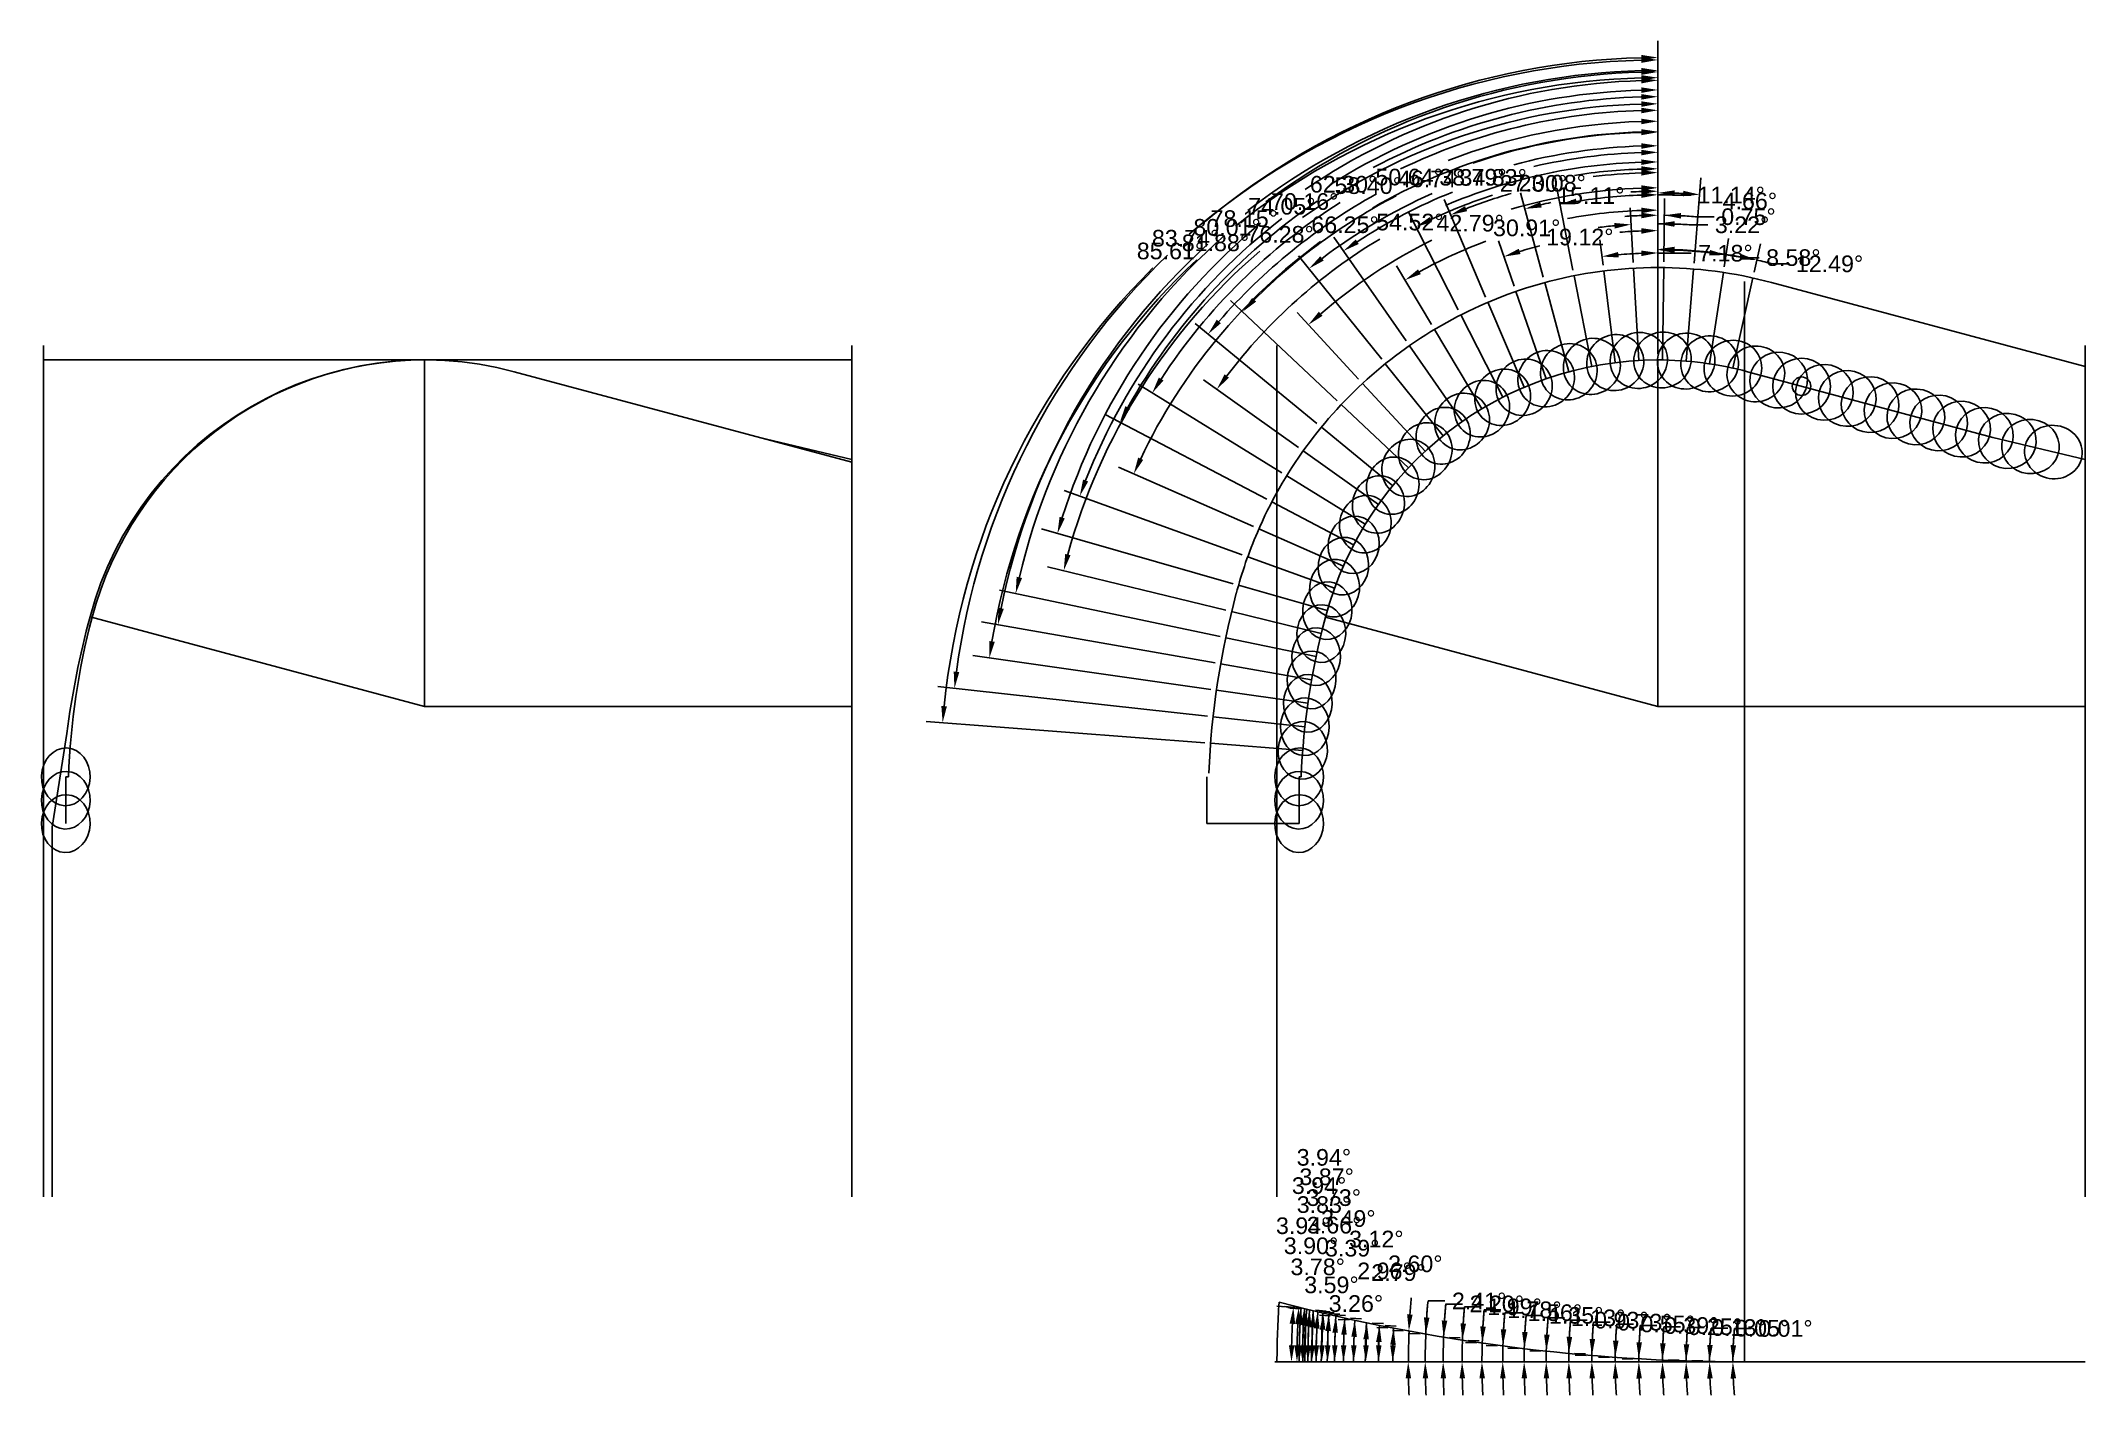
# Model space of a CAD drawing. Header units: inches. Extents: x -22.1 to 12.2, y -11.4 to 3.3.
# Drawn here: x -22.13 to 0, y -11.36 to 3.3 of the extents above; entities that cross this region are included whole.
import ezdxf

# ---------------------------------------------------------------- set-up
doc = ezdxf.new("R2010")
doc.units = ezdxf.units.IN
doc.header["$MEASUREMENT"] = 0
for name, color, linetype, true_color in [('Blade_1', 30, 'Continuous', 0xff7f00), ('Blade_3', 7, 'Continuous', 0x00cc00), ('Blade_5', 7, 'Continuous', 0x0066cc)]:
    doc.layers.add(name, color=color, linetype=linetype, true_color=true_color)
doc.styles.get("Standard").update_dxf_attribs({"font": 'arial.ttf'})
doc.dimstyles.get("Standard").update_dxf_attribs({"dimtxt": 0.18, "dimasz": 0.18, "dimexe": 0.18, "dimexo": 0.0625, "dimgap": 0.09, "dimtad": 0, "dimtih": 1, "dimtoh": 1, "dimdec": 4, "dimzin": 0, "dimdsep": 46, "dimtxsty": 'Standard', "dimcen": 0.09, "dimadec": 0, "dimazin": 0, "dimtfac": 1, "dimtdec": 4, "dimtofl": 0, "dimtmove": 0, "dimatfit": 3, "dimfxl": 1, "dimtolj": 1, "dimtzin": 0, "dimarcsym": 0})

msp = doc.modelspace()

# ---------------------------------------------------------------- blocks, each defined once
blk = doc.blocks.new('*D114')
at = {"layer": 'Blade_1', "color": 0, "lineweight": -2, "transparency": 16777216}
for p, q in [((-4.049, -10.637), (-3.869, -10.637)), ((-4.128, -10.996), (-4.246, -10.996)), ((-4.128, -11), (-4.246, -11))]:
    blk.add_line(p, q, dxfattribs=at)
for start, end in [(174.8746, 179.9496), (174.8759, 177.4127), (182.5369, 185.0738)]:
    blk.add_arc((0, -11), 4.066, start, end, dxfattribs=at)
at = {"layer": 'Blade_1', "color": 0, "transparency": 16777216}
for points in [[(-4.032, -10.817), (-4.092, -10.816), (-4.066, -10.996)], [(-4.092, -11.181), (-4.032, -11.179), (-4.066, -11)]]:
    blk.add_solid(points, dxfattribs=at)
at = {"layer": 'Defpoints', "color": 0, "transparency": 16777216}
for p in [(-4.066, -10.996), (-4.066, -10.999), (-4.066, -11), (0, -11)]:
    blk.add_point(p, dxfattribs=at)
at = {"layer": 'Blade_1', "color": 0, "transparency": 16777216, "insert": (-3.498, -10.637), "char_height": 0.18, "attachment_point": 5}
blk.add_mtext('\\A1;0.05°', dxfattribs=at)
blk = doc.blocks.new('*D115')
at = {"layer": 'Blade_1', "color": 0, "lineweight": -2, "transparency": 16777216}
for p, q in [((-4.816, -10.608), (-4.636, -10.608)), ((-4.895, -10.967), (-5.012, -10.966)), ((-4.895, -11), (-5.012, -11))]:
    blk.add_line(p, q, dxfattribs=at)
for start, end in [(175.3418, 179.6112), (175.3426, 177.4769), (182.1343, 184.2687)]:
    blk.add_arc((0, -11), 4.832, start, end, dxfattribs=at)
at = {"layer": 'Blade_1', "color": 0, "transparency": 16777216}
for points in [[(-4.798, -10.788), (-4.858, -10.787), (-4.832, -10.967)], [(-4.859, -11.181), (-4.799, -11.179), (-4.832, -11)]]:
    blk.add_solid(points, dxfattribs=at)
at = {"layer": 'Defpoints', "color": 0, "transparency": 16777216}
for p in [(-4.832, -10.967), (-4.832, -10.989), (-4.832, -11), (0, -11)]:
    blk.add_point(p, dxfattribs=at)
at = {"layer": 'Blade_1', "color": 0, "transparency": 16777216, "insert": (-4.265, -10.608), "char_height": 0.18, "attachment_point": 5}
blk.add_mtext('\\A1;0.39°', dxfattribs=at)
blk = doc.blocks.new('*D116')
at = {"layer": 'Blade_1', "color": 0, "lineweight": -2, "transparency": 16777216}
for p, q in [((-5.572, -10.55), (-5.392, -10.55)), ((-5.528, -11), (-5.41, -11)), ((-5.527, -10.91), (-5.409, -10.912))]:
    blk.add_line(p, q, dxfattribs=at)
for start, end in [(175.3806, 179.071), (175.381, 177.226), (181.845, 183.69)]:
    blk.add_arc((0, -11), 5.59, start, end, dxfattribs=at)
at = {"layer": 'Blade_1', "color": 0, "transparency": 16777216}
for points in [[(-5.554, -10.73), (-5.614, -10.728), (-5.589, -10.909)], [(-5.617, -11.18), (-5.557, -11.179), (-5.59, -11)]]:
    blk.add_solid(points, dxfattribs=at)
at = {"layer": 'Defpoints', "color": 0, "transparency": 16777216}
for p in [(-5.59, -10.97), (-5.59, -11), (-5.589, -10.909), (0, -11)]:
    blk.add_point(p, dxfattribs=at)
at = {"layer": 'Blade_1', "color": 0, "transparency": 16777216, "insert": (-5.021, -10.55), "char_height": 0.18, "attachment_point": 5}
blk.add_mtext('\\A1;0.93°', dxfattribs=at)
blk = doc.blocks.new('*D117')
at = {"layer": 'Blade_1', "color": 0, "lineweight": -2, "transparency": 16777216}
for p, q in [((-6.284, -10.469), (-6.104, -10.469)), ((-6.367, -10.826), (-6.484, -10.823)), ((-6.369, -11), (-6.486, -11))]:
    blk.add_line(p, q, dxfattribs=at)
for start, end in [(175.1669, 178.4381), (175.1672, 176.8027), (181.6354, 183.2708)]:
    blk.add_arc((0, -11), 6.306, start, end, dxfattribs=at)
at = {"layer": 'Blade_1', "color": 0, "transparency": 16777216}
for points in [[(-6.267, -10.65), (-6.327, -10.647), (-6.304, -10.828)], [(-6.334, -11.18), (-6.274, -11.18), (-6.306, -11)]]:
    blk.add_solid(points, dxfattribs=at)
at = {"layer": 'Defpoints', "color": 0, "transparency": 16777216}
for p in [(-6.304, -10.828), (-6.306, -10.943), (-6.306, -11), (0, -11)]:
    blk.add_point(p, dxfattribs=at)
at = {"layer": 'Blade_1', "color": 0, "transparency": 16777216, "insert": (-5.741, -10.469), "char_height": 0.18, "attachment_point": 5}
blk.add_mtext('\\A1;1.56°', dxfattribs=at)
blk = doc.blocks.new('*D118')
at = {"layer": 'Blade_1', "color": 0, "lineweight": -2, "transparency": 16777216}
for p, q in [((-6.922, -10.374), (-6.742, -10.374)), ((-6.883, -10.735), (-6.766, -10.74)), ((-6.888, -11), (-6.771, -11))]:
    blk.add_line(p, q, dxfattribs=at)
for start, end in [(174.8293, 177.7972), (174.8296, 176.3134), (181.4838, 182.9676)]:
    blk.add_arc((0, -11), 6.951, start, end, dxfattribs=at)
at = {"layer": 'Blade_1', "color": 0, "transparency": 16777216}
for points in [[(-6.906, -10.555), (-6.966, -10.552), (-6.946, -10.733)], [(-6.978, -11.18), (-6.918, -11.18), (-6.951, -11)]]:
    blk.add_solid(points, dxfattribs=at)
at = {"layer": 'Defpoints', "color": 0, "transparency": 16777216}
for p in [(-6.946, -10.733), (-6.951, -11), (-6.95, -10.911), (0, -11)]:
    blk.add_point(p, dxfattribs=at)
at = {"layer": 'Blade_1', "color": 0, "transparency": 16777216, "insert": (-6.37, -10.374), "char_height": 0.18, "attachment_point": 5}
blk.add_mtext('\\A1;2.20°', dxfattribs=at)
blk = doc.blocks.new('*D119')
at = {"layer": 'Blade_1', "color": 0, "lineweight": -2, "transparency": 16777216}
for p, q in [((-7.55, -10.633), (-7.668, -10.627)), ((-7.559, -11), (-7.677, -11))]:
    blk.add_line(p, q, dxfattribs=at)
blk.add_arc((0, -11), 7.497, 178.5904, 178.6242, dxfattribs=at)
at = {"layer": 'Blade_1', "color": 0, "transparency": 16777216}
for points in [[(-7.524, -10.814), (-7.464, -10.817), (-7.488, -10.636)], [(-7.464, -10.82), (-7.524, -10.82), (-7.497, -11)]]:
    blk.add_solid(points, dxfattribs=at)
at = {"layer": 'Defpoints', "color": 0, "transparency": 16777216}
for p in [(-7.487, -10.636), (-7.496, -10.879), (-7.496, -11), (0, -11)]:
    blk.add_point(p, dxfattribs=at)
at = {"layer": 'Blade_1', "color": 0, "transparency": 16777216, "insert": (-7.434, -10.035), "char_height": 0.18, "attachment_point": 5}
blk.add_mtext('\\A1;2.79°', dxfattribs=at)
blk = doc.blocks.new('*D120')
at = {"layer": 'Blade_1', "color": 0, "lineweight": -2, "transparency": 16777216}
for p, q in [((-7.97, -10.546), (-8.087, -10.54)), ((-7.982, -11), (-8.1, -11))]:
    blk.add_line(p, q, dxfattribs=at)
blk.add_arc((0, -11), 7.92, 178.0436, 178.6978, dxfattribs=at)
at = {"layer": 'Blade_1', "color": 0, "transparency": 16777216}
for points in [[(-7.945, -10.728), (-7.885, -10.731), (-7.907, -10.55)], [(-7.888, -10.82), (-7.948, -10.82), (-7.92, -11)]]:
    blk.add_solid(points, dxfattribs=at)
at = {"layer": 'Defpoints', "color": 0, "transparency": 16777216}
for p in [(-7.907, -10.55), (-7.92, -11), (-7.919, -10.85), (0, -11)]:
    blk.add_point(p, dxfattribs=at)
at = {"layer": 'Blade_1', "color": 0, "transparency": 16777216, "insert": (-7.895, -10.37), "char_height": 0.18, "attachment_point": 5}
blk.add_mtext('\\A1;3.26°', dxfattribs=at)
blk = doc.blocks.new('*D121')
at = {"layer": 'Blade_1', "color": 0, "lineweight": -2, "transparency": 16777216}
for p, q in [((-8.126, -10.491), (-8.007, -10.498)), ((-8.142, -11), (-8.023, -11))]:
    blk.add_line(p, q, dxfattribs=at)
blk.add_arc((0, -11), 8.203, 177.6717, 178.7427, dxfattribs=at)
at = {"layer": 'Blade_1', "color": 0, "transparency": 16777216}
for points in [[(-8.226, -10.665), (-8.166, -10.668), (-8.187, -10.487)], [(-8.171, -10.82), (-8.231, -10.82), (-8.203, -11)]]:
    blk.add_solid(points, dxfattribs=at)
at = {"layer": 'Defpoints', "color": 0, "transparency": 16777216}
for p in [(-8.189, -10.487), (-8.201, -10.829), (-8.205, -11), (0, -11)]:
    blk.add_point(p, dxfattribs=at)
at = {"layer": 'Blade_1', "color": 0, "transparency": 16777216, "insert": (-8.16, -10.168), "char_height": 0.18, "attachment_point": 5}
blk.add_mtext('\\A1;3.59°', dxfattribs=at)
blk = doc.blocks.new('*D122')
at = {"layer": 'Blade_1', "color": 0, "lineweight": -2, "transparency": 16777216}
for p, q in [((-8.294, -10.451), (-8.174, -10.459)), ((-8.313, -11), (-8.192, -11))]:
    blk.add_line(p, q, dxfattribs=at)
blk.add_arc((0, -11), 8.372, 177.448, 178.7681, dxfattribs=at)
at = {"layer": 'Blade_1', "color": 0, "transparency": 16777216}
for points in [[(-8.394, -10.626), (-8.334, -10.629), (-8.354, -10.447)], [(-8.34, -10.82), (-8.4, -10.82), (-8.372, -11)]]:
    blk.add_solid(points, dxfattribs=at)
at = {"layer": 'Defpoints', "color": 0, "transparency": 16777216}
for p in [(-8.357, -10.447), (-8.37, -10.816), (-8.375, -11), (0, -11)]:
    blk.add_point(p, dxfattribs=at)
at = {"layer": 'Blade_1', "color": 0, "transparency": 16777216, "insert": (-8.309, -9.973), "char_height": 0.18, "attachment_point": 5}
blk.add_mtext('\\A1;3.78°', dxfattribs=at)
blk = doc.blocks.new('*D123')
at = {"layer": 'Blade_1', "color": 0, "lineweight": -2, "transparency": 16777216}
for p, q in [((-8.514, -10.42), (-8.634, -10.412)), ((-8.534, -11), (-8.654, -11))]:
    blk.add_line(p, q, dxfattribs=at)
blk.add_arc((0, -11), 8.474, 177.3203, 178.7829, dxfattribs=at)
at = {"layer": 'Blade_1', "color": 0, "transparency": 16777216}
for points in [[(-8.495, -10.602), (-8.435, -10.606), (-8.454, -10.424)], [(-8.442, -10.82), (-8.502, -10.82), (-8.474, -11)]]:
    blk.add_solid(points, dxfattribs=at)
at = {"layer": 'Defpoints', "color": 0, "transparency": 16777216}
for p in [(-8.452, -10.424), (-8.472, -10.808), (-8.471, -11), (0, -11)]:
    blk.add_point(p, dxfattribs=at)
at = {"layer": 'Blade_1', "color": 0, "transparency": 16777216, "insert": (-8.381, -9.745), "char_height": 0.18, "attachment_point": 5}
blk.add_mtext('\\A1;3.90°', dxfattribs=at)
blk = doc.blocks.new('*D124')
at = {"layer": 'Blade_1', "color": 0, "lineweight": -2, "transparency": 16777216}
for p, q in [((-8.552, -10.411), (-8.752, -10.397)), ((-8.572, -11), (-8.773, -11))]:
    blk.add_line(p, q, dxfattribs=at)
blk.add_arc((0, -11), 8.593, 177.2577, 178.7997, dxfattribs=at)
at = {"layer": 'Blade_1', "color": 0, "transparency": 16777216}
for points in [[(-8.613, -10.587), (-8.553, -10.591), (-8.572, -10.409)], [(-8.561, -10.82), (-8.621, -10.82), (-8.593, -11)]]:
    blk.add_solid(points, dxfattribs=at)
at = {"layer": 'Defpoints', "color": 0, "transparency": 16777216}
for p in [(-8.49, -10.415), (-8.59, -10.803), (-8.51, -11), (0, -11)]:
    blk.add_point(p, dxfattribs=at)
at = {"layer": 'Blade_1', "color": 0, "transparency": 16777216, "insert": (-8.466, -9.528), "char_height": 0.18, "attachment_point": 5}
blk.add_mtext('\\A1;3.94°', dxfattribs=at)
blk = doc.blocks.new('*D125')
at = {"layer": 'Blade_3', "color": 0, "lineweight": -2, "transparency": 16777216}
for p, q in [((-3.797, -10.64), (-3.617, -10.64)), ((-3.751, -11), (-3.634, -11)), ((-3.751, -11), (-3.634, -11))]:
    blk.add_line(p, q, dxfattribs=at)
for start, end in [(174.5835, 179.994), (174.585, 177.2895), (182.7045, 185.409)]:
    blk.add_arc((0, -11), 3.814, start, end, dxfattribs=at)
at = {"layer": 'Blade_3', "color": 0, "transparency": 16777216}
for points in [[(-3.779, -10.82), (-3.839, -10.819), (-3.814, -11)], [(-3.839, -11.181), (-3.779, -11.179), (-3.814, -11)]]:
    blk.add_solid(points, dxfattribs=at)
at = {"layer": 'Defpoints', "color": 0, "transparency": 16777216}
for p in [(-3.814, -11), (-3.814, -11), (-3.814, -11), (0, -11)]:
    blk.add_point(p, dxfattribs=at)
at = {"layer": 'Blade_3', "color": 0, "transparency": 16777216, "insert": (-3.245, -10.64), "char_height": 0.18, "attachment_point": 5}
blk.add_mtext('\\A1;0.01°', dxfattribs=at)
blk = doc.blocks.new('*D126')
at = {"layer": 'Blade_3', "color": 0, "lineweight": -2, "transparency": 16777216}
for p, q in [((-4.56, -10.621), (-4.38, -10.621)), ((-4.514, -10.981), (-4.396, -10.981)), ((-4.514, -11), (-4.396, -11))]:
    blk.add_line(p, q, dxfattribs=at)
for start, end in [(175.2442, 179.7527), (175.245, 177.4989), (182.2538, 184.5077)]:
    blk.add_arc((0, -11), 4.576, start, end, dxfattribs=at)
at = {"layer": 'Blade_3', "color": 0, "transparency": 16777216}
for points in [[(-4.542, -10.801), (-4.602, -10.8), (-4.576, -10.98)], [(-4.603, -11.181), (-4.543, -11.179), (-4.576, -11)]]:
    blk.add_solid(points, dxfattribs=at)
at = {"layer": 'Defpoints', "color": 0, "transparency": 16777216}
for p in [(-4.576, -10.98), (-4.576, -10.993), (-4.576, -11), (0, -11)]:
    blk.add_point(p, dxfattribs=at)
at = {"layer": 'Blade_3', "color": 0, "transparency": 16777216, "insert": (-4.009, -10.621), "char_height": 0.18, "attachment_point": 5}
blk.add_mtext('\\A1;0.25°', dxfattribs=at)
blk = doc.blocks.new('*D127')
at = {"layer": 'Blade_3', "color": 0, "lineweight": -2, "transparency": 16777216}
for p, q in [((-5.323, -10.572), (-5.143, -10.572)), ((-5.403, -11), (-5.521, -11)), ((-5.403, -10.931), (-5.52, -10.929))]:
    blk.add_line(p, q, dxfattribs=at)
for start, end in [(175.4032, 179.2662), (175.4038, 177.335), (181.9312, 183.8624)]:
    blk.add_arc((0, -11), 5.341, start, end, dxfattribs=at)
at = {"layer": 'Blade_3', "color": 0, "transparency": 16777216}
for points in [[(-5.305, -10.753), (-5.365, -10.751), (-5.34, -10.932)], [(-5.367, -11.18), (-5.307, -11.179), (-5.341, -11)]]:
    blk.add_solid(points, dxfattribs=at)
at = {"layer": 'Defpoints', "color": 0, "transparency": 16777216}
for p in [(-5.341, -11), (-5.34, -10.932), (-5.34, -10.977), (0, -11)]:
    blk.add_point(p, dxfattribs=at)
at = {"layer": 'Blade_3', "color": 0, "transparency": 16777216, "insert": (-4.772, -10.572), "char_height": 0.18, "attachment_point": 5}
blk.add_mtext('\\A1;0.73°', dxfattribs=at)
blk = doc.blocks.new('*D128')
at = {"layer": 'Blade_3', "color": 0, "lineweight": -2, "transparency": 16777216}
for p, q in [((-6.053, -10.498), (-5.873, -10.498)), ((-6.137, -11), (-6.254, -11)), ((-6.135, -10.856), (-6.252, -10.853))]:
    blk.add_line(p, q, dxfattribs=at)
for start, end in [(175.2574, 178.6537), (175.2578, 176.9558), (181.698, 183.3959)]:
    blk.add_arc((0, -11), 6.074, start, end, dxfattribs=at)
at = {"layer": 'Blade_3', "color": 0, "transparency": 16777216}
for points in [[(-6.036, -10.679), (-6.096, -10.676), (-6.072, -10.857)], [(-6.101, -11.18), (-6.041, -11.18), (-6.074, -11)]]:
    blk.add_solid(points, dxfattribs=at)
at = {"layer": 'Defpoints', "color": 0, "transparency": 16777216}
for p in [(-6.074, -10.952), (-6.074, -11), (-6.072, -10.857), (0, -11)]:
    blk.add_point(p, dxfattribs=at)
at = {"layer": 'Blade_3', "color": 0, "transparency": 16777216, "insert": (-5.51, -10.498), "char_height": 0.18, "attachment_point": 5}
blk.add_mtext('\\A1;1.35°', dxfattribs=at)
blk = doc.blocks.new('*D129')
at = {"layer": 'Blade_3', "color": 0, "lineweight": -2, "transparency": 16777216}
for p, q in [((-6.72, -10.406), (-6.54, -10.406)), ((-6.679, -10.768), (-6.562, -10.772)), ((-6.683, -11), (-6.566, -11))]:
    blk.add_line(p, q, dxfattribs=at)
for start, end in [(174.9492, 178.0073), (174.9494, 176.4784), (181.5289, 183.0578)]:
    blk.add_arc((0, -11), 6.746, start, end, dxfattribs=at)
at = {"layer": 'Blade_3', "color": 0, "transparency": 16777216}
for points in [[(-6.703, -10.587), (-6.763, -10.584), (-6.742, -10.765)], [(-6.773, -11.18), (-6.713, -11.18), (-6.746, -11)]]:
    blk.add_solid(points, dxfattribs=at)
at = {"layer": 'Defpoints', "color": 0, "transparency": 16777216}
for p in [(-6.742, -10.765), (-6.746, -11), (-6.745, -10.922), (0, -11)]:
    blk.add_point(p, dxfattribs=at)
at = {"layer": 'Blade_3', "color": 0, "transparency": 16777216, "insert": (-6.177, -10.406), "char_height": 0.18, "attachment_point": 5}
blk.add_mtext('\\A1;1.99°', dxfattribs=at)
blk = doc.blocks.new('*D130')
at = {"layer": 'Blade_3', "color": 0, "lineweight": -2, "transparency": 16777216}
for p, q in [((-7.382, -10.665), (-7.501, -10.659)), ((-7.389, -11), (-7.509, -11))]:
    blk.add_line(p, q, dxfattribs=at)
for start, end in [(174.5845, 175.9917), (181.4072, 182.8144)]:
    blk.add_arc((0, -11), 7.329, start, end, dxfattribs=at)
at = {"layer": 'Blade_3', "color": 0, "transparency": 16777216}
for points in [[(-7.281, -10.489), (-7.341, -10.486), (-7.322, -10.667)], [(-7.357, -11.18), (-7.297, -11.18), (-7.329, -11)]]:
    blk.add_solid(points, dxfattribs=at)
at = {"layer": 'Defpoints', "color": 0, "transparency": 16777216}
for p in [(-7.319, -10.667), (-7.328, -10.889), (-7.327, -11), (0, -11)]:
    blk.add_point(p, dxfattribs=at)
at = {"layer": 'Blade_3', "color": 0, "transparency": 16777216, "insert": (-7.252, -9.94), "char_height": 0.18, "attachment_point": 5}
blk.add_mtext('\\A1;2.60°', dxfattribs=at)
blk = doc.blocks.new('*D131')
at = {"layer": 'Blade_3', "color": 0, "lineweight": -2, "transparency": 16777216}
for p, q in [((-7.719, -10.58), (-7.597, -10.586)), ((-7.731, -11), (-7.608, -11))]:
    blk.add_line(p, q, dxfattribs=at)
blk.add_arc((0, -11), 7.788, 178.2086, 178.6758, dxfattribs=at)
at = {"layer": 'Blade_3', "color": 0, "transparency": 16777216}
for points in [[(-7.815, -10.755), (-7.755, -10.758), (-7.777, -10.577)], [(-7.756, -10.82), (-7.816, -10.82), (-7.788, -11)]]:
    blk.add_solid(points, dxfattribs=at)
at = {"layer": 'Defpoints', "color": 0, "transparency": 16777216}
for p in [(-7.782, -10.576), (-7.793, -11), (-7.787, -10.859), (0, -11)]:
    blk.add_point(p, dxfattribs=at)
at = {"layer": 'Blade_3', "color": 0, "transparency": 16777216, "insert": (-7.674, -9.672), "char_height": 0.18, "attachment_point": 5}
blk.add_mtext('\\A1;3.12°', dxfattribs=at)
blk = doc.blocks.new('*D132')
at = {"layer": 'Blade_3', "color": 0, "lineweight": -2, "transparency": 16777216}
for p, q in [((-8.173, -10.501), (-8.291, -10.494)), ((-8.189, -11), (-8.306, -11))]:
    blk.add_line(p, q, dxfattribs=at)
blk.add_arc((0, -11), 8.126, 177.7745, 178.7308, dxfattribs=at)
at = {"layer": 'Blade_3', "color": 0, "transparency": 16777216}
for points in [[(-8.15, -10.683), (-8.09, -10.686), (-8.111, -10.505)], [(-8.094, -10.82), (-8.154, -10.82), (-8.126, -11)]]:
    blk.add_solid(points, dxfattribs=at)
at = {"layer": 'Defpoints', "color": 0, "transparency": 16777216}
for p in [(-8.111, -10.505), (-8.125, -10.835), (-8.126, -11), (0, -11)]:
    blk.add_point(p, dxfattribs=at)
at = {"layer": 'Blade_3', "color": 0, "transparency": 16777216, "insert": (-7.977, -9.45), "char_height": 0.18, "attachment_point": 5}
blk.add_mtext('\\A1;3.49°', dxfattribs=at)
blk = doc.blocks.new('*D133')
at = {"layer": 'Blade_3', "color": 0, "lineweight": -2, "transparency": 16777216}
for p, q in [((-8.247, -10.463), (-8.129, -10.47)), ((-8.264, -11), (-8.146, -11))]:
    blk.add_line(p, q, dxfattribs=at)
blk.add_arc((0, -11), 8.326, 177.5116, 178.7614, dxfattribs=at)
at = {"layer": 'Blade_3', "color": 0, "transparency": 16777216}
for points in [[(-8.349, -10.637), (-8.289, -10.64), (-8.309, -10.459)], [(-8.294, -10.82), (-8.354, -10.82), (-8.326, -11)]]:
    blk.add_solid(points, dxfattribs=at)
at = {"layer": 'Defpoints', "color": 0, "transparency": 16777216}
for p in [(-8.309, -10.459), (-8.324, -10.819), (-8.326, -11), (0, -11)]:
    blk.add_point(p, dxfattribs=at)
at = {"layer": 'Blade_3', "color": 0, "transparency": 16777216, "insert": (-8.135, -9.224), "char_height": 0.18, "attachment_point": 5}
blk.add_mtext('\\A1;3.73°', dxfattribs=at)
blk = doc.blocks.new('*D134')
at = {"layer": 'Blade_3', "color": 0, "lineweight": -2, "transparency": 16777216}
for p, q in [((-8.491, -10.426), (-8.612, -10.418)), ((-8.51, -11), (-8.632, -11))]:
    blk.add_line(p, q, dxfattribs=at)
blk.add_arc((0, -11), 8.452, 177.3514, 178.7798, dxfattribs=at)
at = {"layer": 'Blade_3', "color": 0, "transparency": 16777216}
for points in [[(-8.473, -10.608), (-8.413, -10.611), (-8.433, -10.43)], [(-8.42, -10.82), (-8.48, -10.82), (-8.452, -11)]]:
    blk.add_solid(points, dxfattribs=at)
at = {"layer": 'Defpoints', "color": 0, "transparency": 16777216}
for p in [(-8.428, -10.43), (-8.45, -10.81), (-8.447, -11), (0, -11)]:
    blk.add_point(p, dxfattribs=at)
at = {"layer": 'Blade_3', "color": 0, "transparency": 16777216, "insert": (-8.212, -8.998), "char_height": 0.18, "attachment_point": 5}
blk.add_mtext('\\A1;3.87°', dxfattribs=at)
blk = doc.blocks.new('*D135')
at = {"layer": 'Blade_3', "color": 0, "lineweight": -2, "transparency": 16777216}
for p, q in [((-8.552, -10.411), (-8.693, -10.401)), ((-8.572, -11), (-8.714, -11))]:
    blk.add_line(p, q, dxfattribs=at)
blk.add_arc((0, -11), 8.534, 177.266, 178.7915, dxfattribs=at)
at = {"layer": 'Blade_3', "color": 0, "transparency": 16777216}
for points in [[(-8.554, -10.591), (-8.494, -10.595), (-8.514, -10.413)], [(-8.502, -10.82), (-8.562, -10.82), (-8.534, -11)]]:
    blk.add_solid(points, dxfattribs=at)
at = {"layer": 'Defpoints', "color": 0, "transparency": 16777216}
for p in [(-8.49, -10.415), (-8.532, -10.804), (-8.51, -11), (0, -11)]:
    blk.add_point(p, dxfattribs=at)
at = {"layer": 'Blade_3', "color": 0, "transparency": 16777216, "insert": (-8.242, -8.788), "char_height": 0.18, "attachment_point": 5}
blk.add_mtext('\\A1;3.94°', dxfattribs=at)
blk = doc.blocks.new('*D136')
at = {"layer": 'Blade_5', "color": 0, "lineweight": -2, "transparency": 16777216}
for p, q in [((-4.304, -10.63), (-4.124, -10.63)), ((-4.258, -10.99), (-4.14, -10.99)), ((-4.258, -11), (-4.14, -11))]:
    blk.add_line(p, q, dxfattribs=at)
for start, end in [(175.0914, 179.8672), (175.0925, 177.4799), (182.3874, 184.7748)]:
    blk.add_arc((0, -11), 4.32, start, end, dxfattribs=at)
at = {"layer": 'Blade_5', "color": 0, "transparency": 16777216}
for points in [[(-4.286, -10.811), (-4.346, -10.809), (-4.32, -10.99)], [(-4.346, -11.181), (-4.286, -11.179), (-4.32, -11)]]:
    blk.add_solid(points, dxfattribs=at)
at = {"layer": 'Defpoints', "color": 0, "transparency": 16777216}
for p in [(-4.32, -10.99), (-4.32, -10.997), (-4.32, -11), (0, -11)]:
    blk.add_point(p, dxfattribs=at)
at = {"layer": 'Blade_5', "color": 0, "transparency": 16777216, "insert": (-3.753, -10.63), "char_height": 0.18, "attachment_point": 5}
blk.add_mtext('\\A1;0.13°', dxfattribs=at)
blk = doc.blocks.new('*D137')
at = {"layer": 'Blade_5', "color": 0, "lineweight": -2, "transparency": 16777216}
for p, q in [((-5.071, -10.591), (-4.891, -10.591)), ((-5.15, -11), (-5.268, -11)), ((-5.15, -10.95), (-5.267, -10.949))]:
    blk.add_line(p, q, dxfattribs=at)
for start, end in [(175.3925, 179.4476), (175.3931, 177.4204), (182.0273, 184.0545)]:
    blk.add_arc((0, -11), 5.088, start, end, dxfattribs=at)
at = {"layer": 'Blade_5', "color": 0, "transparency": 16777216}
for points in [[(-5.052, -10.772), (-5.112, -10.77), (-5.087, -10.951)], [(-5.114, -11.181), (-5.054, -11.179), (-5.088, -11)]]:
    blk.add_solid(points, dxfattribs=at)
at = {"layer": 'Defpoints', "color": 0, "transparency": 16777216}
for p in [(-5.088, -10.984), (-5.088, -11), (-5.087, -10.951), (0, -11)]:
    blk.add_point(p, dxfattribs=at)
at = {"layer": 'Blade_5', "color": 0, "transparency": 16777216, "insert": (-4.52, -10.591), "char_height": 0.18, "attachment_point": 5}
blk.add_mtext('\\A1;0.55°', dxfattribs=at)
blk = doc.blocks.new('*D138')
at = {"layer": 'Blade_5', "color": 0, "lineweight": -2, "transparency": 16777216}
for p, q in [((-5.816, -10.525), (-5.636, -10.525)), ((-5.898, -11), (-6.015, -11)), ((-5.896, -10.883), (-6.014, -10.881))]:
    blk.add_line(p, q, dxfattribs=at)
for start, end in [(175.3302, 178.8657), (175.3306, 177.0982), (181.7675, 183.5351)]:
    blk.add_arc((0, -11), 5.835, start, end, dxfattribs=at)
at = {"layer": 'Blade_5', "color": 0, "transparency": 16777216}
for points in [[(-5.798, -10.706), (-5.858, -10.704), (-5.834, -10.884)], [(-5.862, -11.18), (-5.802, -11.18), (-5.835, -11)]]:
    blk.add_solid(points, dxfattribs=at)
at = {"layer": 'Defpoints', "color": 0, "transparency": 16777216}
for p in [(-5.835, -10.961), (-5.835, -11), (-5.834, -10.884), (0, -11)]:
    blk.add_point(p, dxfattribs=at)
at = {"layer": 'Blade_5', "color": 0, "transparency": 16777216, "insert": (-5.273, -10.525), "char_height": 0.18, "attachment_point": 5}
blk.add_mtext('\\A1;1.13°', dxfattribs=at)
blk = doc.blocks.new('*D139')
at = {"layer": 'Blade_5', "color": 0, "lineweight": -2, "transparency": 16777216}
for p, q in [((-6.506, -10.438), (-6.326, -10.438)), ((-6.59, -10.795), (-6.707, -10.792)), ((-6.593, -11), (-6.711, -11))]:
    blk.add_line(p, q, dxfattribs=at)
for start, end in [(175.0629, 178.2217), (175.0632, 176.6424), (181.5793, 183.1585)]:
    blk.add_arc((0, -11), 6.531, start, end, dxfattribs=at)
at = {"layer": 'Blade_5', "color": 0, "transparency": 16777216}
for points in [[(-6.489, -10.619), (-6.549, -10.616), (-6.527, -10.797)], [(-6.558, -11.18), (-6.498, -11.18), (-6.531, -11)]]:
    blk.add_solid(points, dxfattribs=at)
at = {"layer": 'Defpoints', "color": 0, "transparency": 16777216}
for p in [(-6.527, -10.797), (-6.531, -11), (-6.53, -10.932), (0, -11)]:
    blk.add_point(p, dxfattribs=at)
at = {"layer": 'Blade_5', "color": 0, "transparency": 16777216, "insert": (-5.963, -10.438), "char_height": 0.18, "attachment_point": 5}
blk.add_mtext('\\A1;1.78°', dxfattribs=at)
blk = doc.blocks.new('*D140')
at = {"layer": 'Blade_5', "color": 0, "lineweight": -2, "transparency": 16777216}
for p, q in [((-7.114, -10.341), (-6.934, -10.341)), ((-7.201, -10.697), (-7.318, -10.692)), ((-7.207, -11), (-7.325, -11))]:
    blk.add_line(p, q, dxfattribs=at)
for start, end in [(174.7064, 177.5937), (174.7067, 176.1502), (181.4435, 182.887)]:
    blk.add_arc((0, -11), 7.145, start, end, dxfattribs=at)
at = {"layer": 'Blade_5', "color": 0, "transparency": 16777216}
for points in [[(-7.099, -10.522), (-7.159, -10.519), (-7.138, -10.7)], [(-7.172, -11.18), (-7.112, -11.18), (-7.145, -11)]]:
    blk.add_solid(points, dxfattribs=at)
at = {"layer": 'Defpoints', "color": 0, "transparency": 16777216}
for p in [(-7.138, -10.7), (-7.145, -11), (-7.144, -10.9), (0, -11)]:
    blk.add_point(p, dxfattribs=at)
at = {"layer": 'Blade_5', "color": 0, "transparency": 16777216, "insert": (-6.561, -10.341), "char_height": 0.18, "attachment_point": 5}
blk.add_mtext('\\A1;2.41°', dxfattribs=at)
blk = doc.blocks.new('*D141')
at = {"layer": 'Blade_5', "color": 0, "lineweight": -2, "transparency": 16777216}
for p, q in [((-7.579, -10.608), (-7.46, -10.615)), ((-7.589, -11), (-7.47, -11))]:
    blk.add_line(p, q, dxfattribs=at)
blk.add_arc((0, -11), 7.65, 178.3908, 178.6518, dxfattribs=at)
at = {"layer": 'Blade_5', "color": 0, "transparency": 16777216}
for points in [[(-7.677, -10.784), (-7.617, -10.786), (-7.64, -10.605)], [(-7.618, -10.82), (-7.678, -10.82), (-7.65, -11)]]:
    blk.add_solid(points, dxfattribs=at)
at = {"layer": 'Defpoints', "color": 0, "transparency": 16777216}
for p in [(-7.642, -10.605), (-7.652, -11), (-7.649, -10.868), (0, -11)]:
    blk.add_point(p, dxfattribs=at)
at = {"layer": 'Blade_5', "color": 0, "transparency": 16777216, "insert": (-7.586, -10.017), "char_height": 0.18, "attachment_point": 5}
blk.add_mtext('\\A1;2.96°', dxfattribs=at)
blk = doc.blocks.new('*D142')
at = {"layer": 'Blade_5', "color": 0, "lineweight": -2, "transparency": 16777216}
for p, q in [((-7.955, -10.529), (-7.836, -10.536)), ((-7.969, -11), (-7.85, -11))]:
    blk.add_line(p, q, dxfattribs=at)
blk.add_arc((0, -11), 8.03, 177.899, 178.7156, dxfattribs=at)
at = {"layer": 'Blade_5', "color": 0, "transparency": 16777216}
for points in [[(-8.054, -10.704), (-7.995, -10.707), (-8.016, -10.526)], [(-7.998, -10.82), (-8.058, -10.82), (-8.03, -11)]]:
    blk.add_solid(points, dxfattribs=at)
at = {"layer": 'Defpoints', "color": 0, "transparency": 16777216}
for p in [(-8.017, -10.526), (-8.028, -10.842), (-8.031, -11), (0, -11)]:
    blk.add_point(p, dxfattribs=at)
at = {"layer": 'Blade_5', "color": 0, "transparency": 16777216, "insert": (-7.935, -9.771), "char_height": 0.18, "attachment_point": 5}
blk.add_mtext('\\A1;3.39°', dxfattribs=at)
blk = doc.blocks.new('*D143')
at = {"layer": 'Blade_5', "color": 0, "lineweight": -2, "transparency": 16777216}
for p, q in [((-8.191, -10.476), (-8.068, -10.484)), ((-8.207, -11), (-8.085, -11))]:
    blk.add_line(p, q, dxfattribs=at)
blk.add_arc((0, -11), 8.265, 177.587, 178.7521, dxfattribs=at)
at = {"layer": 'Blade_5', "color": 0, "transparency": 16777216}
for points in [[(-8.287, -10.65), (-8.227, -10.654), (-8.248, -10.472)], [(-8.233, -10.82), (-8.293, -10.82), (-8.265, -11)]]:
    blk.add_solid(points, dxfattribs=at)
at = {"layer": 'Defpoints', "color": 0, "transparency": 16777216}
for p in [(-8.253, -10.472), (-8.263, -10.824), (-8.27, -11), (0, -11)]:
    blk.add_point(p, dxfattribs=at)
at = {"layer": 'Blade_5', "color": 0, "transparency": 16777216, "insert": (-8.131, -9.522), "char_height": 0.18, "attachment_point": 5}
blk.add_mtext('\\A1;3.66°', dxfattribs=at)
blk = doc.blocks.new('*D144')
at = {"layer": 'Blade_5', "color": 0, "lineweight": -2, "transparency": 16777216}
for p, q in [((-8.334, -10.442), (-8.216, -10.45)), ((-8.353, -11), (-8.235, -11))]:
    blk.add_line(p, q, dxfattribs=at)
blk.add_arc((0, -11), 8.415, 177.3945, 178.7743, dxfattribs=at)
at = {"layer": 'Blade_5', "color": 0, "transparency": 16777216}
for points in [[(-8.436, -10.616), (-8.376, -10.619), (-8.396, -10.438)], [(-8.383, -10.82), (-8.443, -10.82), (-8.415, -11)]]:
    blk.add_solid(points, dxfattribs=at)
at = {"layer": 'Defpoints', "color": 0, "transparency": 16777216}
for p in [(-8.397, -10.438), (-8.412, -10.812), (-8.415, -11), (0, -11)]:
    blk.add_point(p, dxfattribs=at)
at = {"layer": 'Blade_5', "color": 0, "transparency": 16777216, "insert": (-8.241, -9.299), "char_height": 0.18, "attachment_point": 5}
blk.add_mtext('\\A1;3.83°', dxfattribs=at)
blk = doc.blocks.new('*D145')
at = {"layer": 'Blade_5', "color": 0, "lineweight": -2, "transparency": 16777216}
for p, q in [((-8.552, -10.411), (-8.67, -10.402)), ((-8.572, -11), (-8.69, -11))]:
    blk.add_line(p, q, dxfattribs=at)
blk.add_arc((0, -11), 8.51, 177.2693, 178.7881, dxfattribs=at)
at = {"layer": 'Blade_5', "color": 0, "transparency": 16777216}
for points in [[(-8.531, -10.593), (-8.471, -10.596), (-8.49, -10.415)], [(-8.478, -10.82), (-8.538, -10.82), (-8.51, -11)]]:
    blk.add_solid(points, dxfattribs=at)
at = {"layer": 'Defpoints', "color": 0, "transparency": 16777216}
for p in [(-8.49, -10.415), (-8.508, -10.805), (-8.51, -11), (0, -11)]:
    blk.add_point(p, dxfattribs=at)
at = {"layer": 'Blade_5', "color": 0, "transparency": 16777216, "insert": (-8.294, -9.094), "char_height": 0.18, "attachment_point": 5}
blk.add_mtext('\\A1;3.94°', dxfattribs=at)
blk = doc.blocks.new('*D146')
at = {"layer": 'Blade_1', "color": 0, "lineweight": -2, "transparency": 16777216}
for p, q in [((-4.892, 0.899), (-4.925, 1.489)), ((-4.625, -0.094), (-4.625, 1.498)), ((-4.265, 1.305), (-4.085, 1.305))]:
    blk.add_line(p, q, dxfattribs=at)
for start, end in [(95.2221, 97.2204), (86.0027, 90), (86.0033, 88.0017)]:
    blk.add_arc((-4.625, -3.843), 5.161, start, end, dxfattribs=at)
at = {"layer": 'Blade_1', "color": 0, "transparency": 16777216}
for points in [[(-4.446, 1.285), (-4.445, 1.345), (-4.625, 1.318)], [(-5.097, 1.326), (-5.093, 1.266), (-4.915, 1.31)]]:
    blk.add_solid(points, dxfattribs=at)
at = {"layer": 'Defpoints', "color": 0, "transparency": 16777216}
for p in [(-4.819, 1.314), (-4.889, 0.836), (-4.832, -0.162), (-4.625, -0.156), (-4.625, -3.906)]:
    blk.add_point(p, dxfattribs=at)
at = {"layer": 'Blade_1', "color": 0, "transparency": 16777216, "insert": (-3.714, 1.305), "char_height": 0.18, "attachment_point": 5}
blk.add_mtext('\\A1;3.22°', dxfattribs=at)
blk = doc.blocks.new('*D147')
at = {"layer": 'Blade_1', "color": 0, "lineweight": -2, "transparency": 16777216}
for p, q in [((-4.625, -0.094), (-4.625, 1.215)), ((-3.907, 0.852), (-3.861, 1.158)), ((-3.71, 0.95), (-3.53, 0.95))]:
    blk.add_line(p, q, dxfattribs=at)
for start, end in [(83.5089, 87.9129), (79.3347, 81.4218)]:
    blk.add_arc((-4.625, -3.906), 4.942, start, end, dxfattribs=at)
at = {"layer": 'Blade_1', "color": 0, "transparency": 16777216}
for points in [[(-4.446, 1.002), (-4.444, 1.062), (-4.625, 1.035)], [(-4.062, 1.034), (-4.07, 0.974), (-3.888, 0.98)]]:
    blk.add_solid(points, dxfattribs=at)
at = {"layer": 'Defpoints', "color": 0, "transparency": 16777216}
for p in [(-4.378, 1.029), (-3.916, 0.791), (-4.625, -0.156), (-4.066, -0.198), (-4.625, -3.906)]:
    blk.add_point(p, dxfattribs=at)
at = {"layer": 'Blade_1', "color": 0, "transparency": 16777216, "insert": (-3.159, 0.95), "char_height": 0.18, "attachment_point": 5}
blk.add_mtext('\\A1;8.58°', dxfattribs=at)
blk = doc.blocks.new('*D148')
at = {"layer": 'Blade_1', "color": 0, "lineweight": -2, "transparency": 16777216}
for p, q in [((-4.625, -0.094), (-4.625, 1.85)), ((-5.867, 0.741), (-6.113, 1.653))]:
    blk.add_line(p, q, dxfattribs=at)
for start, end in [(91.8655, 93.0485), (102.1091, 103.2445)]:
    blk.add_arc((-4.625, -3.859), 5.529, start, end, dxfattribs=at)
at = {"layer": 'Blade_1', "color": 0, "transparency": 16777216}
for points in [[(-5.884, 1.494), (-5.899, 1.552), (-6.066, 1.479)], [(-4.805, 1.697), (-4.804, 1.637), (-4.625, 1.67)]]:
    blk.add_solid(points, dxfattribs=at)
at = {"layer": 'Defpoints', "color": 0, "transparency": 16777216}
for p in [(-5.11, 1.649), (-5.851, 0.681), (-4.625, -0.156), (-5.59, -0.284), (-4.625, -3.906)]:
    blk.add_point(p, dxfattribs=at)
at = {"layer": 'Blade_1', "color": 0, "transparency": 16777216, "insert": (-5.352, 1.622), "char_height": 0.18, "attachment_point": 5}
blk.add_mtext('\\A1;15.11°', dxfattribs=at)
blk = doc.blocks.new('*D149')
at = {"layer": 'Blade_1', "color": 0, "lineweight": -2, "transparency": 16777216}
for p, q in [((-4.625, -0.094), (-4.625, 2.093)), ((-6.789, 0.386), (-7.327, 1.444))]:
    blk.add_line(p, q, dxfattribs=at)
for start, end in [(91.7867, 99.0169), (108.0694, 115.2136)]:
    blk.add_arc((-4.625, -3.86), 5.773, start, end, dxfattribs=at)
at = {"layer": 'Blade_1', "color": 0, "transparency": 16777216}
for points in [[(-4.805, 1.94), (-4.805, 1.88), (-4.625, 1.913)], [(-7.071, 1.336), (-7.097, 1.39), (-7.246, 1.284)]]:
    blk.add_solid(points, dxfattribs=at)
at = {"layer": 'Defpoints', "color": 0, "transparency": 16777216}
for p in [(-5.528, 1.842), (-6.76, 0.331), (-4.625, -0.156), (-6.306, -0.56), (-4.625, -3.906)]:
    blk.add_point(p, dxfattribs=at)
at = {"layer": 'Blade_1', "color": 0, "transparency": 16777216, "insert": (-5.973, 1.753), "char_height": 0.18, "attachment_point": 5}
blk.add_mtext('\\A1;27.00°', dxfattribs=at)
blk = doc.blocks.new('*D150')
at = {"layer": 'Blade_1', "color": 0, "lineweight": -2, "transparency": 16777216}
for p, q in [((-4.625, -0.094), (-4.625, 2.342)), ((-7.616, -0.149), (-8.517, 0.972))]:
    blk.add_line(p, q, dxfattribs=at)
for start, end in [(91.7095, 105.0048), (113.9029, 127.0763)]:
    blk.add_arc((-4.625, -3.871), 6.033, start, end, dxfattribs=at)
at = {"layer": 'Blade_1', "color": 0, "transparency": 16777216}
for points in [[(-4.805, 2.189), (-4.805, 2.129), (-4.625, 2.162)], [(-8.244, 0.919), (-8.281, 0.966), (-8.404, 0.832)]]:
    blk.add_solid(points, dxfattribs=at)
at = {"layer": 'Defpoints', "color": 0, "transparency": 16777216}
for p in [(-5.975, 2.009), (-7.577, -0.198), (-4.625, -0.156), (-6.951, -0.977), (-4.625, -3.906)]:
    blk.add_point(p, dxfattribs=at)
at = {"layer": 'Blade_1', "color": 0, "transparency": 16777216, "insert": (-6.628, 1.82), "char_height": 0.18, "attachment_point": 5}
blk.add_mtext('\\A1;38.79°', dxfattribs=at)
blk = doc.blocks.new('*D151')
at = {"layer": 'Blade_1', "color": 0, "lineweight": -2, "transparency": 16777216}
for p, q in [((-4.625, -0.094), (-4.625, 2.607)), ((-8.317, -0.844), (-9.635, 0.237))]:
    blk.add_line(p, q, dxfattribs=at)
for start, end in [(91.6373, 111.1252), (118.9503, 139.0069)]:
    blk.add_arc((-4.625, -3.872), 6.299, start, end, dxfattribs=at)
at = {"layer": 'Blade_1', "color": 0, "transparency": 16777216}
for points in [[(-4.805, 2.455), (-4.805, 2.395), (-4.625, 2.427)], [(-9.357, 0.241), (-9.402, 0.28), (-9.496, 0.123)]]:
    blk.add_solid(points, dxfattribs=at)
at = {"layer": 'Defpoints', "color": 0, "transparency": 16777216}
for p in [(-6.454, 2.156), (-4.625, -0.156), (-8.269, -0.883), (-7.496, -1.517), (-4.625, -3.906)]:
    blk.add_point(p, dxfattribs=at)
at = {"layer": 'Blade_1', "color": 0, "transparency": 16777216, "insert": (-7.319, 1.822), "char_height": 0.18, "attachment_point": 5}
blk.add_mtext('\\A1;50.64°', dxfattribs=at)
blk = doc.blocks.new('*D152')
at = {"layer": 'Blade_1', "color": 0, "lineweight": -2, "transparency": 16777216}
for p, q in [((-4.625, -0.094), (-4.625, 2.873)), ((-8.861, -1.663), (-10.61, -0.745))]:
    blk.add_line(p, q, dxfattribs=at)
for start, end in [(91.5675, 117.9378), (124.0912, 150.7357)]:
    blk.add_arc((-4.625, -3.887), 6.58, start, end, dxfattribs=at)
at = {"layer": 'Blade_1', "color": 0, "transparency": 16777216}
for points in [[(-4.805, 2.721), (-4.805, 2.661), (-4.625, 2.693)], [(-10.339, -0.685), (-10.391, -0.656), (-10.451, -0.828)]]:
    blk.add_solid(points, dxfattribs=at)
at = {"layer": 'Defpoints', "color": 0, "transparency": 16777216}
for p in [(-6.958, 2.266), (-4.625, -0.156), (-8.805, -1.692), (-7.92, -2.157), (-4.625, -3.906)]:
    blk.add_point(p, dxfattribs=at)
at = {"layer": 'Blade_1', "color": 0, "transparency": 16777216, "insert": (-8.029, 1.744), "char_height": 0.18, "attachment_point": 5}
blk.add_mtext('\\A1;62.30°', dxfattribs=at)
blk = doc.blocks.new('*D153')
at = {"layer": 'Blade_1', "color": 0, "lineweight": -2, "transparency": 16777216}
for p, q in [((-4.625, -0.094), (-4.625, 3.05)), ((-9.226, -2.578), (-11.3, -1.985))]:
    blk.add_line(p, q, dxfattribs=at)
for start, end in [(91.5251, 124.3862), (129.5156, 162.5292)]:
    blk.add_arc((-4.625, -3.893), 6.762, start, end, dxfattribs=at)
at = {"layer": 'Blade_1', "color": 0, "transparency": 16777216}
for points in [[(-4.805, 2.897), (-4.805, 2.837), (-4.625, 2.87)], [(-11.047, -1.871), (-11.104, -1.854), (-11.127, -2.035)]]:
    blk.add_solid(points, dxfattribs=at)
at = {"layer": 'Defpoints', "color": 0, "transparency": 16777216}
for p in [(-7.449, 2.252), (-4.625, -0.156), (-9.166, -2.595), (-8.205, -2.87), (-4.625, -3.906)]:
    blk.add_point(p, dxfattribs=at)
at = {"layer": 'Blade_1', "color": 0, "transparency": 16777216, "insert": (-8.697, 1.506), "char_height": 0.18, "attachment_point": 5}
blk.add_mtext('\\A1;74.05°', dxfattribs=at)
blk = doc.blocks.new('*D154')
at = {"layer": 'Blade_1', "color": 0, "lineweight": -2, "transparency": 16777216}
for p, q in [((-4.625, -0.094), (-4.625, 3.156)), ((-9.421, -3.435), (-11.948, -2.99))]:
    blk.add_line(p, q, dxfattribs=at)
for start, end in [(91.4214, 127.7173), (132.192, 168.592)]:
    blk.add_arc((-4.625, -4.279), 7.256, start, end, dxfattribs=at)
at = {"layer": 'Blade_1', "color": 0, "transparency": 16777216}
for points in [[(-4.805, 3.004), (-4.805, 2.944), (-4.625, 2.976)], [(-11.708, -2.85), (-11.767, -2.839), (-11.771, -3.021)]]:
    blk.add_solid(points, dxfattribs=at)
at = {"layer": 'Defpoints', "color": 0, "transparency": 16777216}
for p in [(-7.882, 2.204), (-4.625, -0.156), (-9.36, -3.446), (-8.375, -3.619), (-4.625, -3.906)]:
    blk.add_point(p, dxfattribs=at)
at = {"layer": 'Blade_1', "color": 0, "transparency": 16777216, "insert": (-9.29, 1.278), "char_height": 0.18, "attachment_point": 5}
blk.add_mtext('\\A1;80.01°', dxfattribs=at)
blk = doc.blocks.new('*D155')
at = {"layer": 'Blade_1', "color": 0, "lineweight": -2, "transparency": 16777216}
for p, q in [((-4.625, -0.094), (-4.625, 3.271)), ((-9.531, -4.3), (-12.549, -4.069))]:
    blk.add_line(p, q, dxfattribs=at)
for start, end in [(91.3278, 130.792), (134.7448, 174.2827)]:
    blk.add_arc((-4.625, -4.677), 7.767, start, end, dxfattribs=at)
at = {"layer": 'Blade_1', "color": 0, "transparency": 16777216}
for points in [[(-4.805, 3.118), (-4.805, 3.059), (-4.625, 3.091)], [(-12.324, -3.906), (-12.384, -3.9), (-12.37, -4.082)]]:
    blk.add_solid(points, dxfattribs=at)
at = {"layer": 'Defpoints', "color": 0, "transparency": 16777216}
for p in [(-8.336, 2.147), (-4.625, -0.156), (-4.625, -3.906), (-9.468, -4.305), (-8.471, -4.382)]:
    blk.add_point(p, dxfattribs=at)
at = {"layer": 'Blade_1', "color": 0, "transparency": 16777216, "insert": (-9.903, 1.022), "char_height": 0.18, "attachment_point": 5}
blk.add_mtext('\\A1;85.61°', dxfattribs=at)
blk = doc.blocks.new('*D157')
at = {"layer": 'Blade_3', "color": 0, "lineweight": -2, "transparency": 16777216}
for p, q in [((-4.625, -0.094), (-4.625, 1.222)), ((-3.584, 0.792), (-3.516, 1.101)), ((-3.379, 0.883), (-3.199, 0.883))]:
    blk.add_line(p, q, dxfattribs=at)
for start, end in [(79.5902, 87.9157), (75.4215, 77.5058)]:
    blk.add_arc((-4.625, -3.906), 4.948, start, end, dxfattribs=at)
at = {"layer": 'Blade_3', "color": 0, "transparency": 16777216}
for points in [[(-4.446, 1.009), (-4.444, 1.069), (-4.625, 1.042)], [(-3.725, 0.99), (-3.737, 0.931), (-3.554, 0.925)]]:
    blk.add_solid(points, dxfattribs=at)
at = {"layer": 'Defpoints', "color": 0, "transparency": 16777216}
for p in [(-4.266, 1.029), (-3.597, 0.731), (-4.625, -0.156), (-3.814, -0.245), (-4.625, -3.906)]:
    blk.add_point(p, dxfattribs=at)
at = {"layer": 'Blade_3', "color": 0, "transparency": 16777216, "insert": (-2.767, 0.883), "char_height": 0.18, "attachment_point": 5}
blk.add_mtext('\\A1;12.49°', dxfattribs=at)
blk = doc.blocks.new('*D158')
at = {"layer": 'Blade_3', "color": 0, "lineweight": -2, "transparency": 16777216}
for p, q in [((-4.625, -0.094), (-4.625, 1.59)), ((-4.562, 0.906), (-4.553, 1.59)), ((-4.196, 1.393), (-4.016, 1.393))]:
    blk.add_line(p, q, dxfattribs=at)
for start, end in [(91.94, 93.8799), (85.3733, 89.2538), (85.3738, 87.3138)]:
    blk.add_arc((-4.625, -3.906), 5.316, start, end, dxfattribs=at)
at = {"layer": 'Blade_3', "color": 0, "transparency": 16777216}
for points in [[(-4.805, 1.437), (-4.804, 1.377), (-4.625, 1.41)], [(-4.377, 1.374), (-4.375, 1.434), (-4.556, 1.41)]]:
    blk.add_solid(points, dxfattribs=at)
at = {"layer": 'Defpoints', "color": 0, "transparency": 16777216}
for p in [(-4.602, 1.41), (-4.563, 0.843), (-4.625, -0.156), (-4.576, -0.157), (-4.625, -3.906)]:
    blk.add_point(p, dxfattribs=at)
at = {"layer": 'Blade_3', "color": 0, "transparency": 16777216, "insert": (-3.645, 1.393), "char_height": 0.18, "attachment_point": 5}
blk.add_mtext('\\A1;0.75°', dxfattribs=at)
blk = doc.blocks.new('*D159')
at = {"layer": 'Blade_3', "color": 0, "lineweight": -2, "transparency": 16777216}
for p, q in [((-4.625, -0.094), (-4.625, 1.811)), ((-5.546, 0.816), (-5.72, 1.704)), ((-4.445, 1.628), (-4.265, 1.628))]:
    blk.add_line(p, q, dxfattribs=at)
for start, end in [(91.8781, 99.2584), (88.1219, 90)]:
    blk.add_arc((-4.625, -3.861), 5.492, start, end, dxfattribs=at)
at = {"layer": 'Blade_3', "color": 0, "transparency": 16777216}
for points in [[(-5.503, 1.53), (-5.514, 1.589), (-5.686, 1.527)], [(-4.805, 1.658), (-4.804, 1.598), (-4.625, 1.631)]]:
    blk.add_solid(points, dxfattribs=at)
at = {"layer": 'Defpoints', "color": 0, "transparency": 16777216}
for p in [(-5.335, 1.585), (-5.534, 0.755), (-4.625, -0.156), (-5.341, -0.226), (-4.625, -3.906)]:
    blk.add_point(p, dxfattribs=at)
at = {"layer": 'Blade_3', "color": 0, "transparency": 16777216, "insert": (-3.832, 1.628), "char_height": 0.18, "attachment_point": 5}
blk.add_mtext('\\A1;11.14°', dxfattribs=at)
blk = doc.blocks.new('*D160')
at = {"layer": 'Blade_3', "color": 0, "lineweight": -2, "transparency": 16777216}
for p, q in [((-4.625, -0.094), (-4.625, 2.052)), ((-6.491, 0.525), (-6.94, 1.579))]:
    blk.add_line(p, q, dxfattribs=at)
for start, end in [(91.8017, 97.0466), (106.1058, 111.2774)]:
    blk.add_arc((-4.625, -3.853), 5.724, start, end, dxfattribs=at)
at = {"layer": 'Blade_3', "color": 0, "transparency": 16777216}
for points in [[(-4.805, 1.899), (-4.805, 1.839), (-4.625, 1.872)], [(-6.691, 1.454), (-6.714, 1.509), (-6.869, 1.414)]]:
    blk.add_solid(points, dxfattribs=at)
at = {"layer": 'Defpoints', "color": 0, "transparency": 16777216}
for p in [(-5.391, 1.82), (-6.466, 0.468), (-4.625, -0.156), (-6.074, -0.452), (-4.625, -3.906)]:
    blk.add_point(p, dxfattribs=at)
at = {"layer": 'Blade_3', "color": 0, "transparency": 16777216, "insert": (-5.77, 1.756), "char_height": 0.18, "attachment_point": 5}
blk.add_mtext('\\A1;23.08°', dxfattribs=at)
blk = doc.blocks.new('*D161')
at = {"layer": 'Blade_3', "color": 0, "lineweight": -2, "transparency": 16777216}
for p, q in [((-4.625, -0.094), (-4.625, 2.271)), ((-7.352, 0.049), (-8.133, 1.171))]:
    blk.add_line(p, q, dxfattribs=at)
for start, end in [(91.7298, 103.0191), (111.9195, 123.1001)]:
    blk.add_arc((-4.625, -3.871), 5.962, start, end, dxfattribs=at)
at = {"layer": 'Blade_3', "color": 0, "transparency": 16777216}
for points in [[(-4.805, 2.118), (-4.805, 2.058), (-4.625, 2.091)], [(-7.864, 1.099), (-7.898, 1.148), (-8.03, 1.023)]]:
    blk.add_solid(points, dxfattribs=at)
at = {"layer": 'Defpoints', "color": 0, "transparency": 16777216}
for p in [(-5.825, 1.969), (-7.317, -0.003), (-4.625, -0.156), (-6.746, -0.823), (-4.625, -3.906)]:
    blk.add_point(p, dxfattribs=at)
at = {"layer": 'Blade_3', "color": 0, "transparency": 16777216, "insert": (-6.409, 1.818), "char_height": 0.18, "attachment_point": 5}
blk.add_mtext('\\A1;34.83°', dxfattribs=at)
blk = doc.blocks.new('*D162')
at = {"layer": 'Blade_3', "color": 0, "lineweight": -2, "transparency": 16777216}
for p, q in [((-4.625, -0.094), (-4.625, 2.489)), ((-8.1, -0.597), (-9.254, 0.488))]:
    blk.add_line(p, q, dxfattribs=at)
for start, end in [(91.67, 108.9419), (117.3131, 135.0689)]:
    blk.add_arc((-4.625, -3.867), 6.176, start, end, dxfattribs=at)
at = {"layer": 'Blade_3', "color": 0, "transparency": 16777216}
for points in [[(-4.805, 2.336), (-4.805, 2.276), (-4.625, 2.309)], [(-8.976, 0.474), (-9.019, 0.515), (-9.122, 0.365)]]:
    blk.add_solid(points, dxfattribs=at)
at = {"layer": 'Defpoints', "color": 0, "transparency": 16777216}
for p in [(-6.284, 2.082), (-4.625, -0.156), (-8.055, -0.64), (-7.327, -1.325), (-4.625, -3.906)]:
    blk.add_point(p, dxfattribs=at)
at = {"layer": 'Blade_3', "color": 0, "transparency": 16777216, "insert": (-7.075, 1.802), "char_height": 0.18, "attachment_point": 5}
blk.add_mtext('\\A1;46.74°', dxfattribs=at)
blk = doc.blocks.new('*D163')
at = {"layer": 'Blade_3', "color": 0, "lineweight": -2, "transparency": 16777216}
for p, q in [((-4.625, -0.094), (-4.625, 2.726)), ((-8.698, -1.378), (-10.254, -0.42))]:
    blk.add_line(p, q, dxfattribs=at)
for start, end in [(91.6042, 115.6831), (122.3692, 146.7985)]:
    blk.add_arc((-4.625, -3.883), 6.429, start, end, dxfattribs=at)
at = {"layer": 'Blade_3', "color": 0, "transparency": 16777216}
for points in [[(-4.805, 2.573), (-4.805, 2.513), (-4.625, 2.546)], [(-9.979, -0.379), (-10.03, -0.347), (-10.101, -0.515)]]:
    blk.add_solid(points, dxfattribs=at)
at = {"layer": 'Defpoints', "color": 0, "transparency": 16777216}
for p in [(-6.768, 2.178), (-4.625, -0.156), (-8.645, -1.41), (-7.793, -1.934), (-4.625, -3.906)]:
    blk.add_point(p, dxfattribs=at)
at = {"layer": 'Blade_3', "color": 0, "transparency": 16777216, "insert": (-7.762, 1.729), "char_height": 0.18, "attachment_point": 5}
blk.add_mtext('\\A1;58.40°', dxfattribs=at)
blk = doc.blocks.new('*D164')
at = {"layer": 'Blade_3', "color": 0, "lineweight": -2, "transparency": 16777216}
for p, q in [((-4.625, -0.094), (-4.625, 2.946)), ((-9.126, -2.265), (-11.055, -1.569))]:
    blk.add_line(p, q, dxfattribs=at)
for start, end in [(91.5496, 122.2547), (127.7189, 158.6099)]:
    blk.add_arc((-4.625, -3.889), 6.655, start, end, dxfattribs=at)
at = {"layer": 'Blade_3', "color": 0, "transparency": 16777216}
for points in [[(-4.805, 2.794), (-4.805, 2.734), (-4.625, 2.766)], [(-10.794, -1.472), (-10.85, -1.451), (-10.885, -1.63)]]:
    blk.add_solid(points, dxfattribs=at)
at = {"layer": 'Defpoints', "color": 0, "transparency": 16777216}
for p in [(-7.267, 2.22), (-4.625, -0.156), (-9.067, -2.286), (-8.126, -2.626), (-4.625, -3.906)]:
    blk.add_point(p, dxfattribs=at)
at = {"layer": 'Blade_3', "color": 0, "transparency": 16777216, "insert": (-8.45, 1.557), "char_height": 0.18, "attachment_point": 5}
blk.add_mtext('\\A1;70.16°', dxfattribs=at)
blk = doc.blocks.new('*D165')
at = {"layer": 'Blade_3', "color": 0, "lineweight": -2, "transparency": 16777216}
for p, q in [((-4.625, -0.094), (-4.625, 3.141)), ((-9.366, -3.149), (-11.755, -2.648))]:
    blk.add_line(p, q, dxfattribs=at)
for start, end in [(91.4515, 126.6848), (131.3461, 166.6963)]:
    blk.add_arc((-4.625, -4.144), 7.105, start, end, dxfattribs=at)
at = {"layer": 'Blade_3', "color": 0, "transparency": 16777216}
for points in [[(-4.805, 2.989), (-4.805, 2.929), (-4.625, 2.961)], [(-11.51, -2.516), (-11.569, -2.503), (-11.579, -2.685)]]:
    blk.add_solid(points, dxfattribs=at)
at = {"layer": 'Defpoints', "color": 0, "transparency": 16777216}
for p in [(-7.745, 2.239), (-4.625, -0.156), (-9.305, -3.162), (-8.326, -3.368), (-4.625, -3.906)]:
    blk.add_point(p, dxfattribs=at)
at = {"layer": 'Blade_3', "color": 0, "transparency": 16777216, "insert": (-9.104, 1.372), "char_height": 0.18, "attachment_point": 5}
blk.add_mtext('\\A1;78.15°', dxfattribs=at)
blk = doc.blocks.new('*D166')
at = {"layer": 'Blade_3', "color": 0, "lineweight": -2, "transparency": 16777216}
for p, q in [((-4.625, -0.094), (-4.625, 3.297)), ((-9.504, -4.011), (-12.421, -3.691))]:
    blk.add_line(p, q, dxfattribs=at)
for start, end in [(91.346, 129.7913), (133.8724, 172.3988)]:
    blk.add_arc((-4.625, -4.545), 7.662, start, end, dxfattribs=at)
at = {"layer": 'Blade_3', "color": 0, "transparency": 16777216}
for points in [[(-4.805, 3.145), (-4.805, 3.085), (-4.625, 3.117)], [(-12.19, -3.535), (-12.25, -3.528), (-12.242, -3.711)]]:
    blk.add_solid(points, dxfattribs=at)
at = {"layer": 'Defpoints', "color": 0, "transparency": 16777216}
for p in [(-8.212, 2.225), (-4.625, -0.156), (-4.625, -3.906), (-9.441, -4.017), (-8.447, -4.126)]:
    blk.add_point(p, dxfattribs=at)
at = {"layer": 'Blade_3', "color": 0, "transparency": 16777216, "insert": (-9.739, 1.16), "char_height": 0.18, "attachment_point": 5}
blk.add_mtext('\\A1;83.74°', dxfattribs=at)
blk = doc.blocks.new('*D167')
at = {"layer": 'Blade_5', "color": 0, "lineweight": -2, "transparency": 16777216}
for p, q in [((-4.625, -0.094), (-4.625, 1.832)), ((-4.234, 0.89), (-4.159, 1.813))]:
    blk.add_line(p, q, dxfattribs=at)
blk.add_arc((-4.625, -3.906), 5.558, 87.1934, 88.1443, dxfattribs=at)
at = {"layer": 'Blade_5', "color": 0, "transparency": 16777216}
for points in [[(-4.446, 1.619), (-4.445, 1.679), (-4.625, 1.652)], [(-4.351, 1.675), (-4.355, 1.615), (-4.173, 1.633)]]:
    blk.add_solid(points, dxfattribs=at)
at = {"layer": 'Defpoints', "color": 0, "transparency": 16777216}
for p in [(-4.474, 1.65), (-4.239, 0.828), (-4.625, -0.156), (-4.32, -0.169), (-4.625, -3.906)]:
    blk.add_point(p, dxfattribs=at)
at = {"layer": 'Blade_5', "color": 0, "transparency": 16777216, "insert": (-3.63, 1.562), "char_height": 0.18, "attachment_point": 5}
blk.add_mtext('\\A1;4.66°', dxfattribs=at)
blk = doc.blocks.new('*D168')
at = {"layer": 'Blade_5', "color": 0, "lineweight": -2, "transparency": 16777216}
for p, q in [((-5.22, 0.869), (-5.255, 1.142)), ((-4.625, -0.094), (-4.625, 1.182)), ((-4.445, 0.998), (-4.265, 0.998))]:
    blk.add_line(p, q, dxfattribs=at)
for start, end in [(92.1233, 95.059), (87.8767, 90)]:
    blk.add_arc((-4.625, -3.856), 4.857, start, end, dxfattribs=at)
at = {"layer": 'Blade_5', "color": 0, "transparency": 16777216}
for points in [[(-5.05, 0.953), (-5.057, 1.012), (-5.232, 0.963)], [(-4.806, 1.028), (-4.804, 0.968), (-4.625, 1.002)]]:
    blk.add_solid(points, dxfattribs=at)
at = {"layer": 'Defpoints', "color": 0, "transparency": 16777216}
for p in [(-5.03, 0.985), (-5.213, 0.807), (-5.088, -0.185), (-4.625, -0.156), (-4.625, -3.906)]:
    blk.add_point(p, dxfattribs=at)
at = {"layer": 'Blade_5', "color": 0, "transparency": 16777216, "insert": (-3.894, 0.998), "char_height": 0.18, "attachment_point": 5}
blk.add_mtext('\\A1;7.18°', dxfattribs=at)
blk = doc.blocks.new('*D169')
at = {"layer": 'Blade_5', "color": 0, "lineweight": -2, "transparency": 16777216}
for p, q in [((-4.625, -0.094), (-4.625, 1.424)), ((-6.183, 0.644), (-6.352, 1.133))]:
    blk.add_line(p, q, dxfattribs=at)
for start, end in [(92.0251, 94.6521), (104.542, 107.0969)]:
    blk.add_arc((-4.625, -3.85), 5.093, start, end, dxfattribs=at)
at = {"layer": 'Blade_5', "color": 0, "transparency": 16777216}
for points in [[(-4.806, 1.27), (-4.804, 1.21), (-4.625, 1.244)], [(-6.113, 0.99), (-6.132, 1.047), (-6.293, 0.962)]]:
    blk.add_solid(points, dxfattribs=at)
at = {"layer": 'Defpoints', "color": 0, "transparency": 16777216}
for p in [(-5.19, 1.212), (-6.163, 0.585), (-4.625, -0.156), (-5.835, -0.36), (-4.625, -3.906)]:
    blk.add_point(p, dxfattribs=at)
at = {"layer": 'Blade_5', "color": 0, "transparency": 16777216, "insert": (-5.471, 1.173), "char_height": 0.18, "attachment_point": 5}
blk.add_mtext('\\A1;19.12°', dxfattribs=at)
blk = doc.blocks.new('*D170')
at = {"layer": 'Blade_5', "color": 0, "lineweight": -2, "transparency": 16777216}
for p, q in [((-4.625, -0.094), (-4.625, 1.645)), ((-7.076, 0.227), (-7.456, 0.862))]:
    blk.add_line(p, q, dxfattribs=at)
for start, end in [(91.9343, 100.5861), (110.4406, 118.9749)]:
    blk.add_arc((-4.625, -3.867), 5.332, start, end, dxfattribs=at)
at = {"layer": 'Blade_5', "color": 0, "transparency": 16777216}
for points in [[(-4.805, 1.492), (-4.804, 1.432), (-4.625, 1.465)], [(-7.193, 0.772), (-7.223, 0.824), (-7.364, 0.708)]]:
    blk.add_solid(points, dxfattribs=at)
at = {"layer": 'Defpoints', "color": 0, "transparency": 16777216}
for p in [(-5.579, 1.379), (-7.044, 0.174), (-4.625, -0.156), (-6.531, -0.684), (-4.625, -3.906)]:
    blk.add_point(p, dxfattribs=at)
at = {"layer": 'Blade_5', "color": 0, "transparency": 16777216, "insert": (-6.046, 1.272), "char_height": 0.18, "attachment_point": 5}
blk.add_mtext('\\A1;30.91°', dxfattribs=at)
blk = doc.blocks.new('*D171')
at = {"layer": 'Blade_5', "color": 0, "lineweight": -2, "transparency": 16777216}
for p, q in [((-4.625, -0.094), (-4.625, 1.887)), ((-7.866, -0.365), (-8.533, 0.356))]:
    blk.add_line(p, q, dxfattribs=at)
for start, end in [(91.8505, 106.5541), (116.043, 130.9347)]:
    blk.add_arc((-4.625, -3.867), 5.573, start, end, dxfattribs=at)
at = {"layer": 'Blade_5', "color": 0, "transparency": 16777216}
for points in [[(-4.805, 1.734), (-4.804, 1.674), (-4.625, 1.707)], [(-8.257, 0.321), (-8.297, 0.366), (-8.411, 0.223)]]:
    blk.add_solid(points, dxfattribs=at)
at = {"layer": 'Defpoints', "color": 0, "transparency": 16777216}
for p in [(-5.998, 1.535), (-4.625, -0.156), (-7.824, -0.411), (-7.145, -1.144), (-4.625, -3.906)]:
    blk.add_point(p, dxfattribs=at)
at = {"layer": 'Blade_5', "color": 0, "transparency": 16777216, "insert": (-6.658, 1.323), "char_height": 0.18, "attachment_point": 5}
blk.add_mtext('\\A1;42.79°', dxfattribs=at)
blk = doc.blocks.new('*D172')
at = {"layer": 'Blade_5', "color": 0, "lineweight": -2, "transparency": 16777216}
for p, q in [((-4.625, -0.094), (-4.625, 2.167)), ((-8.517, -1.104), (-9.547, -0.37))]:
    blk.add_line(p, q, dxfattribs=at)
for start, end in [(91.7587, 113.0828), (120.9183, 142.7656)]:
    blk.add_arc((-4.625, -3.878), 5.864, start, end, dxfattribs=at)
at = {"layer": 'Blade_5', "color": 0, "transparency": 16777216}
for points in [[(-4.805, 2.014), (-4.805, 1.954), (-4.625, 1.987)], [(-9.27, -0.347), (-9.318, -0.312), (-9.401, -0.474)]]:
    blk.add_solid(points, dxfattribs=at)
at = {"layer": 'Defpoints', "color": 0, "transparency": 16777216}
for p in [(-6.454, 1.694), (-4.625, -0.156), (-8.466, -1.141), (-7.652, -1.721), (-4.625, -3.906)]:
    blk.add_point(p, dxfattribs=at)
at = {"layer": 'Blade_5', "color": 0, "transparency": 16777216, "insert": (-7.311, 1.335), "char_height": 0.18, "attachment_point": 5}
blk.add_mtext('\\A1;54.52°', dxfattribs=at)
blk = doc.blocks.new('*D173')
at = {"layer": 'Blade_5', "color": 0, "lineweight": -2, "transparency": 16777216}
for p, q in [((-4.625, -0.094), (-4.625, 2.494)), ((-9.004, -1.96), (-10.465, -1.317))]:
    blk.add_line(p, q, dxfattribs=at)
for start, end in [(91.6633, 119.9084), (126.0841, 154.585)]:
    blk.add_arc((-4.625, -3.887), 6.201, start, end, dxfattribs=at)
at = {"layer": 'Blade_5', "color": 0, "transparency": 16777216}
for points in [[(-4.805, 2.341), (-4.805, 2.281), (-4.625, 2.314)], [(-10.198, -1.238), (-10.253, -1.213), (-10.301, -1.389)]]:
    blk.add_solid(points, dxfattribs=at)
at = {"layer": 'Defpoints', "color": 0, "transparency": 16777216}
for p in [(-6.956, 1.859), (-4.625, -0.156), (-8.946, -1.985), (-8.031, -2.388), (-4.625, -3.906)]:
    blk.add_point(p, dxfattribs=at)
at = {"layer": 'Blade_5', "color": 0, "transparency": 16777216, "insert": (-8.013, 1.306), "char_height": 0.18, "attachment_point": 5}
blk.add_mtext('\\A1;66.25°', dxfattribs=at)
blk = doc.blocks.new('*D174')
at = {"layer": 'Blade_5', "color": 0, "lineweight": -2, "transparency": 16777216}
for p, q in [((-4.625, -0.094), (-4.625, 2.796)), ((-9.302, -2.866), (-11.234, -2.394))]:
    blk.add_line(p, q, dxfattribs=at)
for start, end in [(91.5572, 125.5157), (130.6214, 164.725)]:
    blk.add_arc((-4.625, -4.007), 6.623, start, end, dxfattribs=at)
at = {"layer": 'Blade_5', "color": 0, "transparency": 16777216}
for points in [[(-4.805, 2.643), (-4.805, 2.583), (-4.625, 2.616)], [(-10.985, -2.27), (-11.043, -2.255), (-11.059, -2.437)]]:
    blk.add_solid(points, dxfattribs=at)
at = {"layer": 'Defpoints', "color": 0, "transparency": 16777216}
for p in [(-7.469, 1.974), (-4.625, -0.156), (-9.241, -2.88), (-8.27, -3.118), (-4.625, -3.906)]:
    blk.add_point(p, dxfattribs=at)
at = {"layer": 'Blade_5', "color": 0, "transparency": 16777216, "insert": (-8.716, 1.202), "char_height": 0.18, "attachment_point": 5}
blk.add_mtext('\\A1;76.28°', dxfattribs=at)
blk = doc.blocks.new('*D175')
at = {"layer": 'Blade_5', "color": 0, "lineweight": -2, "transparency": 16777216}
for p, q in [((-4.625, -0.094), (-4.625, 3.079)), ((-9.467, -3.722), (-12.042, -3.355))]:
    blk.add_line(p, q, dxfattribs=at)
for start, end in [(91.4105, 128.7139), (133.0698, 170.4686)]:
    blk.add_arc((-4.625, -4.413), 7.312, start, end, dxfattribs=at)
at = {"layer": 'Blade_5', "color": 0, "transparency": 16777216}
for points in [[(-4.805, 2.926), (-4.805, 2.866), (-4.625, 2.899)], [(-11.806, -3.207), (-11.865, -3.198), (-11.863, -3.38)]]:
    blk.add_solid(points, dxfattribs=at)
at = {"layer": 'Defpoints', "color": 0, "transparency": 16777216}
for p in [(-7.978, 2.085), (-4.625, -0.156), (-9.405, -3.731), (-8.415, -3.872), (-4.625, -3.906)]:
    blk.add_point(p, dxfattribs=at)
at = {"layer": 'Blade_5', "color": 0, "transparency": 16777216, "insert": (-9.416, 1.11), "char_height": 0.18, "attachment_point": 5}
blk.add_mtext('\\A1;81.88°', dxfattribs=at)

# ---------------------------------------------------------------- dimensions: what is measured, and where the dimension line sits
at = {"layer": 'Blade_1'}
for base, line1, picture, middle in [((-8.33568, 2.14693), ((-8.47118, -4.38159), (-9.46825, -4.30505)), '*D155', (-9.90302, 1.02187)), ((-7.88185, 2.20418), ((-8.37502, -3.61915), (-9.35987, -3.44573)), '*D154', (-9.28951, 1.27815)), ((-7.44918, 2.25192), ((-8.20488, -2.86974), (-9.1664, -2.59502)), '*D153', (-8.69731, 1.50623)), ((-6.95804, 2.26552), ((-7.91993, -2.15703), (-8.8052, -1.69232)), '*D152', (-8.02871, 1.74425)), ((-6.45421, 2.15592), ((-7.49613, -1.51709), (-8.26902, -0.88322)), '*D151', (-7.31917, 1.82213)), ((-5.97483, 2.00904), ((-6.95075, -0.977), (-7.57713, -0.19755)), '*D150', (-6.62826, 1.81969)), ((-5.52804, 1.84166), ((-6.30638, -0.56), (-6.76015, 0.33057)), '*D149', (-5.97259, 1.75323)), ((-5.11038, 1.64875), ((-5.59008, -0.28429), (-5.85075, 0.68114)), '*D148', (-5.35189, 1.62211)), ((-4.81855, 1.31406), ((-4.83235, -0.16206), (-4.88858, 0.83633)), '*D146', (-3.71386, 1.30513)), ((-4.37848, 1.02933), ((-4.06565, -0.1982), (-3.91649, 0.79061)), '*D147', (-3.15889, 0.95011))]:
    dim = msp.add_angular_dim_2l(base=base, line1=line1, line2=((-4.625, -0.15625), (-4.625, -3.90625)), dimstyle='Standard', override={"dimadec": 2}, dxfattribs=at)
    dim.commit()
    dim.dimension.update_dxf_attribs({"geometry": picture, "text_midpoint": middle})
for base, p1, p2, picture, middle in [((-8.59046, -10.80293), (-8.48978, -10.41489), (-8.50992, -11), '*D124', (-8.46579, -9.5285)), ((-8.47179, -10.8079), (-8.45159, -10.4243), (-8.47118, -11), '*D123', (-8.38052, -9.74498)), ((-8.37028, -10.81571), (-8.35677, -10.44731), (-8.37502, -11), '*D122', (-8.30908, -9.97298)), ((-7.49559, -10.87853), (-7.48727, -10.63573), (-7.49613, -11), '*D119', (-7.4342, -10.03491)), ((-8.20101, -10.8289), (-8.18882, -10.48687), (-8.20488, -11), '*D121', (-8.16044, -10.16754)), ((-7.9185, -10.84986), (-7.90712, -10.5498), (-7.91993, -11), '*D120', (-7.89485, -10.37022))]:
    dim = msp.add_angular_dim_3p(base=base, center=(0, -11), p1=p1, p2=p2, dimstyle='Standard', override={"dimadec": 2}, dxfattribs=at)
    dim.commit()
    dim.dimension.update_dxf_attribs({"geometry": picture, "text_midpoint": middle, "dimtype": 165})
for base, p1, p2, picture, middle in [((-6.95018, -10.91092), (-6.94562, -10.73283), (-6.95075, -11), '*D118', (-6.36952, -10.37358)), ((-6.30612, -10.9427), (-6.30403, -10.82811), (-6.30638, -11), '*D117', (-5.74101, -10.46867)), ((-5.59, -10.96979), (-5.58934, -10.90937), (-5.59008, -11), '*D116', (-5.0205, -10.54979)), ((-4.83234, -10.98907), (-4.83224, -10.96721), (-4.83235, -11), '*D115', (-4.26497, -10.60756)), ((-4.06565, -10.99881), (-4.06565, -10.99642), (-4.06565, -11), '*D114', (-3.49798, -10.63679))]:
    dim = msp.add_angular_dim_3p(base=base, center=(0, -11), p1=p1, p2=p2, dimstyle='Standard', override={"dimadec": 2}, dxfattribs=at)
    dim.commit()
    dim.dimension.update_dxf_attribs({"geometry": picture, "text_midpoint": middle})
at = {"layer": 'Blade_3'}
for base, line1, picture, middle in [((-8.21214, 2.22525), ((-8.44741, -4.12644), (-9.44146, -4.01748)), '*D166', (-9.73933, 1.16012)), ((-7.74526, 2.23921), ((-8.32648, -3.36754), (-9.30516, -3.16215)), '*D165', (-9.10364, 1.37176)), ((-7.26677, 2.21955), ((-8.12615, -2.62589), (-9.06679, -2.28649)), '*D164', (-8.45002, 1.55736)), ((-6.76759, 2.17817), ((-7.79335, -1.93423), (-8.64478, -1.41048)), '*D163', (-7.76154, 1.72866)), ((-6.2837, 2.08161), ((-7.32683, -1.32472), (-8.05491, -0.63955)), '*D162', (-7.07471, 1.80189)), ((-5.82488, 1.969), ((-6.74571, -0.82331), (-7.3167, -0.00268)), '*D161', (-6.40943, 1.81769)), ((-5.3913, 1.82024), ((-6.07415, -0.45166), (-6.46602, 0.46798)), '*D160', (-5.77013, 1.75606)), ((-5.3346, 1.58463), ((-5.34053, -0.22608), (-5.53367, 0.75505)), '*D159', (-3.83215, 1.62772)), ((-4.60192, 1.41017), ((-4.57616, -0.15657), (-4.56314, 0.84335)), '*D158', (-3.64473, 1.39289)), ((-4.26564, 1.02895), ((-3.81372, -0.24506), (-3.59738, 0.73126)), '*D157', (-2.76662, 0.8827))]:
    dim = msp.add_angular_dim_2l(base=base, line1=line1, line2=((-4.625, -0.15625), (-4.625, -3.90625)), dimstyle='Standard', override={"dimadec": 2}, dxfattribs=at)
    dim.commit()
    dim.dimension.update_dxf_attribs({"geometry": picture, "text_midpoint": middle})
for base, p1, p2, picture, middle in [((-8.53162, -10.80428), (-8.48978, -10.41489), (-8.50992, -11), '*D135', (-8.24218, -8.78791)), ((-8.44992, -10.80978), (-8.42816, -10.43003), (-8.44741, -11), '*D134', (-8.21157, -8.99811)), ((-8.32446, -10.81947), (-8.30887, -10.45875), (-8.32648, -11), '*D133', (-8.1348, -9.224)), ((-8.12455, -10.8348), (-8.11104, -10.50467), (-8.12615, -11), '*D132', (-7.97701, -9.44988)), ((-7.78708, -10.85884), (-7.78183, -10.57643), (-7.79335, -11), '*D131', (-7.67422, -9.67151)), ((-7.32824, -10.8891), (-7.31928, -10.66749), (-7.32683, -11), '*D130', (-7.25202, -9.94001))]:
    dim = msp.add_angular_dim_3p(base=base, center=(0, -11), p1=p1, p2=p2, dimstyle='Standard', override={"dimadec": 2}, dxfattribs=at)
    dim.commit()
    dim.dimension.update_dxf_attribs({"geometry": picture, "text_midpoint": middle, "dimtype": 165})
for base, p1, p2, picture, middle in [((-6.74526, -10.9218), (-6.74163, -10.76543), (-6.74571, -11), '*D129', (-6.17657, -10.40611)), ((-6.07397, -10.95243), (-6.07248, -10.85729), (-6.07415, -11), '*D128', (-5.51041, -10.4978)), ((-5.34048, -10.9772), (-5.34009, -10.93161), (-5.34053, -11), '*D127', (-4.77193, -10.572)), ((-4.57616, -10.99342), (-4.57612, -10.98025), (-4.57616, -11), '*D126', (-4.00899, -10.62059)), ((-3.81372, -10.99987), (-3.81372, -10.9996), (-3.81372, -11), '*D125', (-3.24528, -10.64))]:
    dim = msp.add_angular_dim_3p(base=base, center=(0, -11), p1=p1, p2=p2, dimstyle='Standard', override={"dimadec": 2}, dxfattribs=at)
    dim.commit()
    dim.dimension.update_dxf_attribs({"geometry": picture, "text_midpoint": middle})
at = {"layer": 'Blade_5'}
for base, line1, picture, middle in [((-7.97774, 2.0847), ((-8.41535, -3.8722), (-9.40532, -3.73094)), '*D175', (-9.41612, 1.11025)), ((-7.46881, 1.97433), ((-8.26978, -3.11764), (-9.24125, -2.8805)), '*D174', (-8.71553, 1.20181)), ((-6.95618, 1.85922), ((-8.03103, -2.38795), (-8.94632, -1.98517)), '*D173', (-8.01349, 1.30639)), ((-6.45416, 1.69399), ((-7.65187, -1.72058), (-8.46583, -1.1405)), '*D172', (-7.31119, 1.33516)), ((-5.99802, 1.53475), ((-7.14476, -1.14441), (-7.824, -0.41052)), '*D171', (-6.65795, 1.32253)), ((-5.57865, 1.3791), ((-6.53058, -0.68408), (-7.04402, 0.1735)), '*D170', (-6.04584, 1.27228)), ((-5.19042, 1.21202), ((-5.83501, -0.35961), (-6.16255, 0.5851)), '*D169', (-5.47095, 1.17276)), ((-5.03046, 0.98463), ((-5.08755, -0.18527), (-5.21257, 0.80682)), '*D168', (-3.89435, 0.99825))]:
    dim = msp.add_angular_dim_2l(base=base, line1=line1, line2=((-4.625, -0.15625), (-4.625, -3.90625)), dimstyle='Standard', override={"dimadec": 2}, dxfattribs=at)
    dim.commit()
    dim.dimension.update_dxf_attribs({"geometry": picture, "text_midpoint": middle})
dim = msp.add_angular_dim_2l(base=(-4.47427, 1.64969), line1=((-4.3202, -0.16866), (-4.23891, 0.82803)), line2=((-4.625, -0.15625), (-4.625, -3.90625)), dimstyle='Standard', override={"dimadec": 2}, dxfattribs=at)
dim.commit()
dim.dimension.update_dxf_attribs({"geometry": '*D167', "text_midpoint": (-3.63035, 1.56201), "dimtype": 162})
for base, p1, p2, picture, middle in [((-8.5081, -10.80482), (-8.48978, -10.41489), (-8.50992, -11), '*D145', (-8.29407, -9.0936)), ((-8.41246, -10.81247), (-8.39654, -10.43772), (-8.41535, -11), '*D144', (-8.24092, -9.29944)), ((-8.26267, -10.82399), (-8.2529, -10.47196), (-8.26978, -11), '*D143', (-8.13129, -9.52187)), ((-8.02837, -10.84186), (-8.01701, -10.52576), (-8.03103, -11), '*D142', (-7.93529, -9.77087)), ((-7.64883, -10.86839), (-7.64168, -10.60522), (-7.65187, -11), '*D141', (-7.58649, -10.01654))]:
    dim = msp.add_angular_dim_3p(base=base, center=(0, -11), p1=p1, p2=p2, dimstyle='Standard', override={"dimadec": 2}, dxfattribs=at)
    dim.commit()
    dim.dimension.update_dxf_attribs({"geometry": picture, "text_midpoint": middle, "dimtype": 165})
for base, p1, p2, picture, middle in [((-7.14406, -10.89998), (-7.13846, -10.70002), (-7.14476, -11), '*D140', (-6.56134, -10.34083)), ((-6.53023, -10.93244), (-6.52744, -10.79734), (-6.53058, -11), '*D139', (-5.9634, -10.43796)), ((-5.83488, -10.9615), (-5.83387, -10.88449), (-5.83501, -11), '*D138', (-5.27269, -10.52496)), ((-5.08752, -10.98365), (-5.08731, -10.95095), (-5.08755, -11), '*D137', (-4.51969, -10.59132)), ((-4.32019, -10.99666), (-4.32018, -10.98999), (-4.3202, -11), '*D136', (-3.75293, -10.63034))]:
    dim = msp.add_angular_dim_3p(base=base, center=(0, -11), p1=p1, p2=p2, dimstyle='Standard', override={"dimadec": 2}, dxfattribs=at)
    dim.commit()
    dim.dimension.update_dxf_attribs({"geometry": picture, "text_midpoint": middle})

# ---------------------------------------------------------------- linework, layer by layer
at = {"color": 1}
for p, q in [((-3.6875, -11), (-3.6875, 0.69271)), ((-3.39561, 0.6819), (0, -0.22795)), ((-3.65443, -0.28403), (-1, -0.99528)), ((-14.354, -0.99528), (-13.354, -1.23536)), ((-1, -0.99528), (0, -1.23536)), ((-21.86392, -5.17426), (-21.86392, -4.66805)), ((-21.86392, -4.66805), (-21.83392, -4.66805)), ((-9.50992, -5.17426), (-9.50992, -4.66805)), ((-8.50992, -5.17426), (-8.50992, -4.66805)), ((-8.50992, -4.66805), (-8.48792, -4.66805))]:
    msp.add_line(p, q, dxfattribs=at)
for p, q in [((-22.104, 0), (-22.104, -9.21284)), ((-13.354, 0), (-13.354, -9.21284)), ((-8.75, 0), (-8.75, -9.21284)), ((0, 0), (0, -9.21284)), ((-13.354, -0.15625), (-22.104, -0.15625)), ((-17.979, -0.15625), (-17.979, -3.90625)), ((-4.625, -0.15625), (-4.625, -3.90625)), ((-17.00843, -0.28403), (-13.354, -1.26323)), ((-17.979, -3.90625), (-21.60122, -2.93568)), ((-4.625, -3.90625), (-8.22468, -2.94172)), ((-13.354, -3.90625), (-17.979, -3.90625)), ((0, -3.90625), (-4.625, -3.90625)), ((-22.01025, -5.21284), (-21.854, -4.20041)), ((-22.01025, -5.21284), (-22.01025, -9.21284)), ((-3.6875, -11), (-8.75, -11)), ((0, -11), (-3.6875, -11))]:
    msp.add_line(p, q)
msp.add_circle((-3.07026, -0.44055), 0.1)
for centre, radius, start, end in [((-4.625, -3.90625), 4.75, 75, 90), ((-4.625, -3.90625), 3.75, 75, 90), ((-0.62438, -4.98391), 8.86988, 164.95991, 177.699803), ((-14.0613, -4.93523), 7.77722, 165.147752, 178.031277), ((-0.62438, -4.98391), 7.86988, 164.95991, 177.699803)]:
    msp.add_arc(centre, radius, start, end, dxfattribs=at)
for centre, radius, start, end in [((-17.979, -3.90625), 3.75, 75, 165), ((-11.94197, -5.52387), 10, 165, 172.394847), ((0, -11), 8.75, 175.771904, 180), ((-3.6875, 9), 20, 255.407995, 270)]:
    msp.add_arc(centre, radius, start, end)
for centre in [(-17.979, -3.90625), (-4.625, -3.90625)]:
    msp.add_ellipse(centre, major_axis=(0, 3.75), ratio=0.99333333, start_param=0, end_param=1.31066435, dxfattribs=at)
msp.add_open_spline([(-4.625, 0.84375), (-5.04502, 0.84375), (-5.465, 0.78711), (-6.55178, 0.48867), (-7.19026, 0.14539), (-8.25624, -0.78529), (-8.68307, -1.37202), (-9.05507, -2.23783), (-9.13161, -2.45976), (-9.19146, -2.68611)], degree=3, knots=[0, 0, 0, 0, 0.26629982, 0.26629982, 0.71442818, 0.71442818, 1.16255655, 1.16255655, 1.31066435, 1.31066435, 1.31066435, 1.31066435], dxfattribs=at)
at = {"layer": 'Blade_1'}
for p, q in [((-5.59008, -0.28429), (-5.85075, 0.68114)), ((-4.83235, -0.16206), (-4.88858, 0.83633)), ((-4.06565, -0.1982), (-3.91649, 0.79061)), ((-6.30638, -0.56), (-6.76015, 0.33057)), ((-6.95075, -0.977), (-7.57713, -0.19755)), ((-7.49613, -1.51709), (-8.26902, -0.88322)), ((-7.91993, -2.15703), (-8.8052, -1.69232)), ((-8.20488, -2.86974), (-9.1664, -2.59502)), ((-8.37502, -3.61915), (-9.35987, -3.44573)), ((-8.47118, -4.38159), (-9.46825, -4.30505)), ((-8.50992, -5.17426), (-9.50992, -5.17426))]:
    msp.add_line(p, q, dxfattribs=at)
for radius, start in [(8.50992, 176.05747), (8.47118, 176.10318), (8.37502, 176.216164), (8.20488, 176.414407), (7.91993, 176.741348), (7.49613, 177.214618), (6.95075, 177.797166), (6.30638, 178.438077), (5.59008, 179.071037), (4.83235, 179.611244), (4.06565, 179.949615)]:
    msp.add_arc((0, -11), radius, start, 180, dxfattribs=at)
for centre, major_axis, ratio in [((-5.59008, -0.28429), (0.24354, 0.19581), 0.95731951), ((-4.83235, -0.16206), (0.27844, 0.14187), 0.96126171), ((-4.06565, -0.1982), (0.30185, 0.08088), 0.96455743), ((-6.30638, -0.56), (0.19793, 0.24183), 0.94380096), ((-3.31778, -0.37423), (0.31188, 0.01962), 0.96592584), ((-2.57523, -0.5732), (0.31207, -0.01635), 0.96592584), ((-6.95075, -0.977), (0.1443, 0.27719), 0.92253811), ((-1.83267, -0.77217), (0.31207, -0.01635), 0.96592584), ((-1.09012, -0.97113), (0.31207, -0.01635), 0.96126171), ((-0.34319, -1.15297), (0.30865, -0.04889), 0.92387957), ((-7.49613, -1.51709), (0.08561, 0.30054), 0.90183255), ((-7.91993, -2.15703), (0.05373, 0.30785), 0.88376566), ((-8.20488, -2.86974), (0.0218, 0.31174), 0.8553643), ((-8.37502, -3.61915), (0.01091, 0.31231), 0.84432797), ((-8.47118, -4.38159), (0.0218, 0.31174), 0.8553643), ((-21.86392, -5.17426), (0.01091, 0.31231), 0.84432797), ((-8.50992, -5.17426), (0.01091, 0.31231), 0.84432797)]:
    msp.add_ellipse(centre, major_axis=major_axis, ratio=ratio, dxfattribs=at)
at = {"layer": 'Blade_3'}
for p, q in [((-5.34053, -0.22608), (-5.53367, 0.75505)), ((-4.57616, -0.15657), (-4.56314, 0.84335)), ((-3.81372, -0.24506), (-3.59738, 0.73126)), ((-6.07415, -0.45166), (-6.46602, 0.46798)), ((-6.74571, -0.82331), (-7.3167, -0.00268)), ((-7.32683, -1.32472), (-8.05491, -0.63955)), ((-7.79335, -1.93423), (-8.64478, -1.41048)), ((-8.12615, -2.62589), (-9.06679, -2.28649)), ((-8.32648, -3.36754), (-9.30516, -3.16215)), ((-8.44741, -4.12644), (-9.44146, -4.01748))]:
    msp.add_line(p, q, dxfattribs=at)
for radius, start in [(8.50992, 176.05747), (8.44741, 176.131171), (8.32648, 176.272943), (8.12615, 176.505387), (7.79335, 176.8844), (7.32683, 177.398877), (6.74571, 178.007255), (6.07415, 178.653713), (5.34053, 179.266224), (4.57616, 179.75271), (3.81372, 179.994016)]:
    msp.add_arc((0, -11), radius, start, 180, dxfattribs=at)
for centre, major_axis, ratio in [((-5.34053, -0.22608), (0.2563, 0.1788), 0.95881974), ((-4.57616, -0.15657), (0.28766, 0.1221), 0.96269176), ((-3.81372, -0.24506), (0.30655, 0.0607), 0.9650165), ((-6.07415, -0.45166), (0.21432, 0.22743), 0.95051575), ((-3.07026, -0.44055), (0.31249, -0.00218), 0.96592584), ((-2.32771, -0.63952), (0.31207, -0.01635), 0.96592584), ((-6.74571, -0.82331), (0.16328, 0.26645), 0.92977651), ((-1.58515, -0.83849), (0.31207, -0.01635), 0.96592584), ((-0.84153, -1.03333), (0.31174, -0.0218), 0.95371697), ((-7.32683, -1.32472), (0.10586, 0.29403), 0.90777751), ((-7.79335, -1.93423), (0.06444, 0.30578), 0.88941641), ((-8.12615, -2.62589), (0.03267, 0.31079), 0.86515146), ((-8.32648, -3.36754), (0.01091, 0.31231), 0.84432797), ((-8.44741, -4.12644), (0.01091, 0.31231), 0.84432797), ((-21.86392, -4.92115), (0.01091, 0.31231), 0.84432797), ((-8.50992, -4.92115), (0.01091, 0.31231), 0.84432797)]:
    msp.add_ellipse(centre, major_axis=major_axis, ratio=ratio, dxfattribs=at)
at = {"layer": 'Blade_5'}
for p, q in [((-5.08755, -0.18527), (-5.21257, 0.80682)), ((-4.3202, -0.16866), (-4.23891, 0.82803)), ((-5.83501, -0.35961), (-6.16255, 0.5851)), ((-6.53058, -0.68408), (-7.04402, 0.1735)), ((-7.14476, -1.14441), (-7.824, -0.41052)), ((-7.65187, -1.72058), (-8.46583, -1.1405)), ((-8.03103, -2.38795), (-8.94632, -1.98517)), ((-8.26978, -3.11764), (-9.24125, -2.8805)), ((-8.41535, -3.8722), (-9.40532, -3.73094))]:
    msp.add_line(p, q, dxfattribs=at)
for radius, start in [(8.50992, 176.05747), (8.41535, 176.168865), (8.26978, 176.339052), (8.03103, 176.614662), (7.65187, 177.042613), (7.14476, 177.593687), (6.53058, 178.221707), (5.83501, 178.865739), (5.08755, 179.447627), (4.3202, 179.867248)]:
    msp.add_arc((0, -11), radius, start, 180, dxfattribs=at)
for centre, major_axis, ratio in [((-5.08755, -0.18527), (0.26758, 0.16142), 0.9598053), ((-4.3202, -0.16866), (0.29547, 0.10174), 0.96363046), ((-3.5653, -0.30791), (0.3099, 0.04025), 0.96547264), ((-5.83501, -0.35961), (0.22929, 0.21233), 0.95579303), ((-2.82275, -0.50688), (0.31231, -0.01091), 0.96592584), ((-6.53058, -0.68408), (0.18103, 0.25473), 0.93667221), ((-2.08019, -0.70584), (0.31207, -0.01635), 0.96592584), ((-1.33764, -0.90481), (0.31207, -0.01635), 0.96592584), ((-7.14476, -1.14441), (0.12561, 0.28614), 0.91495969), ((-0.59236, -1.09315), (0.31079, -0.03267), 0.93969264), ((-7.65187, -1.72058), (0.07507, 0.30335), 0.89571179), ((-8.03103, -2.38795), (0.04349, 0.30946), 0.87377226), ((-8.26978, -3.11764), (0.01091, 0.31231), 0.84432797), ((-8.41535, -3.8722), (0.01091, 0.31231), 0.84432797), ((-21.86392, -4.66805), (0.01091, 0.31231), 0.84432797), ((-8.50992, -4.66805), (0.01091, 0.31231), 0.84432797)]:
    msp.add_ellipse(centre, major_axis=major_axis, ratio=ratio, dxfattribs=at)

msp.set_redraw_order([(e.dxf.handle, doc.entitydb.next_handle()) for e in msp.query("TEXT MTEXT ATTDEF DIMENSION ARC_DIMENSION")])  # texts and dimensions are drawn at this point

doc.saveas('drawing.dxf')
